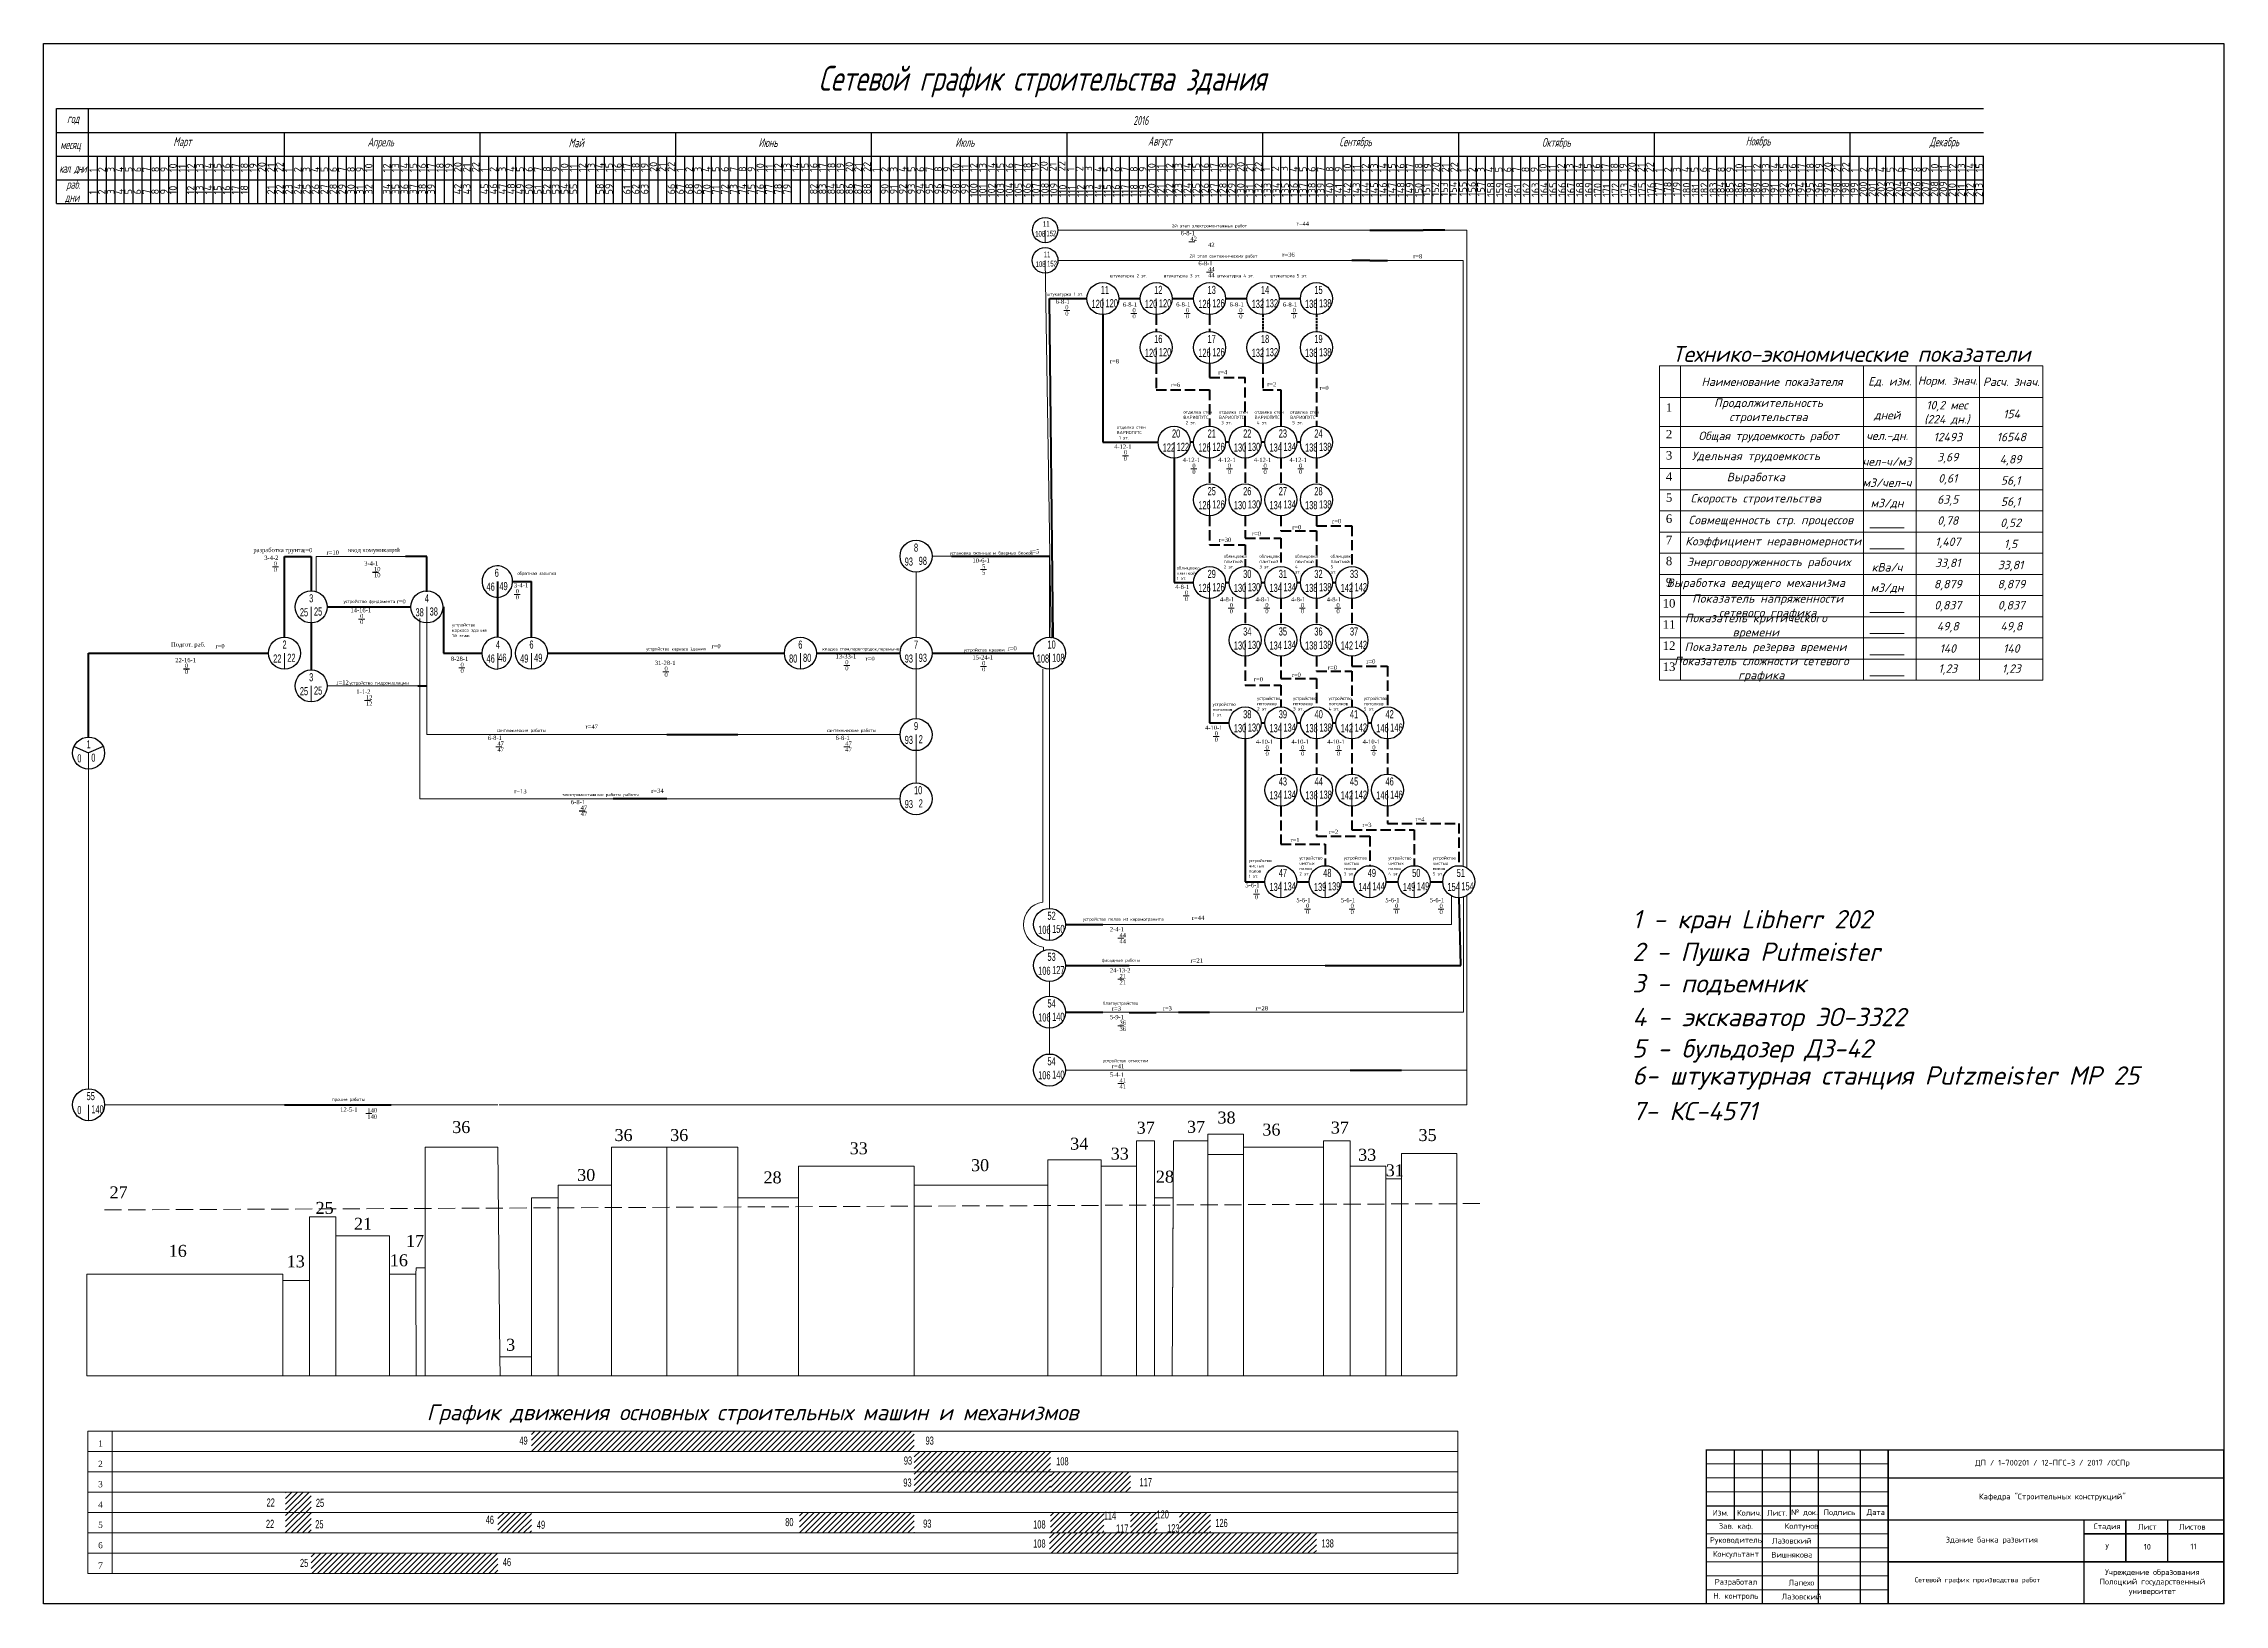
# Model space of a CAD drawing. Header units: millimetres. Extents: x 545956 to 559840, y 1708517 to 1711661.
# Drawn here: x 554604 to 556320, y 1708606 to 1709834 of the extents above; entities that cross this region are included whole.
import ezdxf

# ---------------------------------------------------------------- set-up
doc = ezdxf.new("R2010")
doc.units = ezdxf.units.MM
doc.header["$LTSCALE"] = 5
doc.linetypes.add('HIDDEN', pattern=[2.5, 1.8, -0.7])
doc.layers.get('0').update_dxf_attribs({"lineweight": 30})
for name, color, linetype, lineweight in [('0.1 mm ISO', 7, 'Continuous', 9), ('0.5 mm ISO', 7, 'Continuous', 50), ('02 Тонкая линия', 3, 'Continuous', 25), ('ramochka', 18, 'Continuous', 50), ('text', 161, 'Continuous', 20), ('Краны с радиусами', 7, 'Continuous', 5), ('Тонкая', 250, 'Continuous', 5)]:
    doc.layers.add(name, color=color, linetype=linetype, lineweight=lineweight)
doc.styles.add('5-0.6', font='arial.ttf', dxfattribs={"height": 5})
doc.styles.add('GOST 2.304', font='CS_Gost2304.shx', dxfattribs={"width": 0.75, "oblique": 10})
doc.styles.get("Standard").update_dxf_attribs({"font": 'isocpeur.ttf'})
doc.styles.add('style2', font='isocpeui.ttf')
doc.styles.add('Римский -1.', font='times.ttf')
doc.styles.add('стиль1-3', font='simplex.shx', dxfattribs={"width": 0.7, "oblique": 15, "height": 3})
pattern_1 = [(45, (2919.531, 304.7135), (-2.24506403, 2.24506403), [])]
pattern_2 = [(45, (0.8547, 18.1603), (-2.24506403, 2.24506403), [])]

msp = doc.modelspace()

# ---------------------------------------------------------------- texts
at = {"color": 0, "lineweight": -2, "style": '5-0.6', "width": 0.6}
for s, height, p in [('11', 4.46, (555390.6, 1709689.7)), ('152', 4.46, (555393.3, 1709682.3)), ('108', 4.46, (555384.5, 1709682)), ('11', 4.46, (555391.2, 1709665.8)), ('108', 4.46, (555384.8, 1709658.1)), ('152', 4.46, (555393.8, 1709658.5)), ('11', 6.37, (555436.1, 1709636.9)), ('12', 6.37, (555478.1, 1709636.9)), ('13', 6.37, (555520.1, 1709636.9)), ('14', 6.37, (555562.1, 1709636.9)), ('15', 6.37, (555604.1, 1709636.9)), ('120', 6.37, (555428.8, 1709625.9)), ('120', 6.37, (555439.8, 1709626.4)), ('120', 6.37, (555470.8, 1709625.9)), ('120', 6.37, (555481.8, 1709626.4)), ('126', 6.37, (555512.8, 1709625.9)), ('126', 6.37, (555523.8, 1709626.4)), ('132', 6.37, (555554.8, 1709625.9)), ('132', 6.37, (555565.8, 1709626.4)), ('138', 6.37, (555596.8, 1709625.9)), ('138', 6.37, (555607.8, 1709626.4)), ('16', 6.37, (555478.1, 1709598.3)), ('17', 6.37, (555520.1, 1709598.3)), ('18', 6.37, (555562.1, 1709598.3)), ('19', 6.37, (555604.1, 1709598.3)), ('120', 6.37, (555470.8, 1709587.4)), ('120', 6.37, (555481.8, 1709587.9)), ('126', 6.37, (555512.8, 1709587.4)), ('126', 6.37, (555523.8, 1709587.9)), ('132', 6.37, (555554.8, 1709587.4)), ('132', 6.37, (555565.8, 1709587.9)), ('138', 6.37, (555596.8, 1709587.4)), ('138', 6.37, (555607.8, 1709587.9)), ('122', 6.37, (555484.8, 1709512.9)), ('20', 6.37, (555492.1, 1709523.9)), ('122', 6.37, (555495.8, 1709513.4)), ('126', 6.37, (555512.8, 1709512.9)), ('21', 6.37, (555520.1, 1709523.9)), ('126', 6.37, (555523.8, 1709513.4)), ('130', 6.37, (555540.8, 1709512.9)), ('22', 6.37, (555548.1, 1709523.9)), ('130', 6.37, (555551.8, 1709513.4)), ('134', 6.37, (555568.8, 1709512.9)), ('23', 6.37, (555576.1, 1709523.9)), ('134', 6.37, (555579.8, 1709513.4)), ('138', 6.37, (555596.8, 1709512.9)), ('24', 6.37, (555604.1, 1709523.9)), ('138', 6.37, (555607.8, 1709513.4)), ('25', 6.37, (555520.1, 1709478.5)), ('26', 6.37, (555548.1, 1709478.5)), ('27', 6.37, (555576.1, 1709478.5)), ('28', 6.37, (555604.1, 1709478.5)), ('126', 6.37, (555512.8, 1709467.5)), ('126', 6.37, (555523.8, 1709468.1)), ('130', 6.37, (555540.8, 1709467.5)), ('130', 6.37, (555551.8, 1709468.1)), ('134', 6.37, (555568.8, 1709467.5)), ('134', 6.37, (555579.8, 1709468.1)), ('138', 6.37, (555596.8, 1709467.5)), ('138', 6.37, (555607.8, 1709468.1)), ('93', 6.37, (555281.8, 1709423.1)), ('8', 6.37, (555289.1, 1709434.1)), ('98', 6.37, (555292.8, 1709423.7)), ('6', 6.37, (554959.2, 1709414.3)), ('29', 6.37, (555520.1, 1709413.4)), ('30', 6.37, (555548.1, 1709413.4)), ('31', 6.37, (555576.1, 1709413.4)), ('32', 6.37, (555604.1, 1709413.4)), ('33', 6.37, (555632.1, 1709413.4)), ('3', 6.37, (554813.2, 1709394.2)), ('4', 6.37, (554904.2, 1709394.2)), ('46', 6.37, (554952.8, 1709403.4)), ('49', 6.37, (554962.9, 1709403.8)), ('126', 6.37, (555512.8, 1709402.4)), ('126', 6.37, (555523.8, 1709403)), ('130', 6.37, (555540.8, 1709402.4)), ('130', 6.37, (555551.8, 1709403)), ('134', 6.37, (555568.8, 1709402.4)), ('134', 6.37, (555579.8, 1709403)), ('138', 6.37, (555596.8, 1709402.4)), ('138', 6.37, (555607.8, 1709403)), ('142', 6.37, (555624.8, 1709402.4)), ('142', 6.37, (555635.8, 1709403)), ('25', 6.37, (554805.9, 1709383.2)), ('25', 6.37, (554817, 1709383.8)), ('38', 6.37, (554896.9, 1709383.2)), ('38', 6.37, (554908, 1709383.8)), ('2', 6.37, (554792.2, 1709357.8)), ('4', 6.37, (554960.1, 1709357.8)), ('6', 6.37, (554986.5, 1709357.8)), ('6', 6.37, (555198.1, 1709357.8)), ('7', 6.37, (555289.1, 1709357.8)), ('10', 6.37, (555394.1, 1709357.8)), ('130', 6.37, (555540.8, 1709357.1)), ('34', 6.37, (555548.1, 1709368.1)), ('130', 6.37, (555551.8, 1709357.6)), ('134', 6.37, (555568.8, 1709357.1)), ('35', 6.37, (555576.1, 1709368.1)), ('134', 6.37, (555579.8, 1709357.6)), ('138', 6.37, (555596.8, 1709357.1)), ('36', 6.37, (555604.1, 1709368.1)), ('138', 6.37, (555607.8, 1709357.6)), ('142', 6.37, (555624.8, 1709357.1)), ('37', 6.37, (555632.1, 1709368.1)), ('142', 6.37, (555635.8, 1709357.6)), ('22', 6.37, (554784.9, 1709346.8)), ('22', 6.37, (554796, 1709347.4)), ('46', 6.37, (554952.8, 1709346.8)), ('46', 6.37, (554962, 1709347.5)), ('49', 6.37, (554979.2, 1709346.8)), ('49', 6.37, (554990.2, 1709347.4)), ('80', 6.37, (555190.8, 1709346.8)), ('80', 6.37, (555201.8, 1709347.4)), ('93', 6.37, (555281.8, 1709346.8)), ('93', 6.37, (555292.8, 1709347.4)), ('108', 6.37, (555385.7, 1709346.8)), ('108', 6.37, (555397.8, 1709347.4)), ('25', 6.37, (554805.9, 1709321.1)), ('3', 6.37, (554813.2, 1709332.1)), ('25', 6.37, (554817, 1709321.6)), ('38', 6.37, (555548.1, 1709303)), ('39', 6.37, (555576.1, 1709303)), ('40', 6.37, (555604.3, 1709303)), ('41', 6.37, (555632.1, 1709303)), ('42', 6.37, (555660.1, 1709303)), ('9', 6.37, (555289.1, 1709293.7)), ('130', 6.37, (555540.8, 1709292)), ('130', 6.37, (555551.8, 1709292.5)), ('134', 6.37, (555568.8, 1709292)), ('134', 6.37, (555579.8, 1709292.5)), ('138', 6.37, (555597, 1709292)), ('138', 6.37, (555608.1, 1709292.5)), ('142', 6.37, (555624.8, 1709292)), ('142', 6.37, (555635.8, 1709292.5)), ('146', 6.37, (555652.8, 1709292)), ('146', 6.37, (555663.8, 1709292.5)), ('0', 6.37, (554630.8, 1709268.3)), ('1', 6.37, (554638.1, 1709279.3)), ('0', 6.37, (554641.8, 1709268.8)), ('93', 6.37, (555281.8, 1709282.8)), ('2', 6.37, (555292.8, 1709283.3)), ('10', 6.37, (555289.1, 1709243.2)), ('134', 6.37, (555568.8, 1709239.2)), ('43', 6.37, (555576.1, 1709250.1)), ('134', 6.37, (555579.8, 1709239.7)), ('138', 6.37, (555597, 1709239.2)), ('44', 6.37, (555604.3, 1709250.1)), ('138', 6.37, (555608.1, 1709239.7)), ('142', 6.37, (555624.8, 1709239.2)), ('45', 6.37, (555632.1, 1709250.1)), ('142', 6.37, (555635.8, 1709239.7)), ('146', 6.37, (555652.8, 1709239.2)), ('46', 6.37, (555660.1, 1709250.1)), ('146', 6.37, (555663.8, 1709239.7)), ('93', 6.37, (555281.8, 1709232.3)), ('2', 6.37, (555292.8, 1709232.8)), ('106', 6.37, (555386.8, 1709133.4)), ('52', 6.37, (555394.1, 1709144.4)), ('150', 6.37, (555397.8, 1709134)), ('106', 6.37, (555386.8, 1709101.1)), ('53', 6.37, (555394.1, 1709112.1)), ('127', 6.37, (555397.8, 1709101.7)), ('106', 6.37, (555386.8, 1709064.4)), ('54', 6.37, (555394.1, 1709075.4)), ('140', 6.37, (555397.8, 1709064.9)), ('54', 6.37, (555394.1, 1709029.9)), ('106', 6.37, (555386.8, 1709018.9)), ('140', 6.37, (555397.8, 1709019.4)), ('55', 6.37, (554638.1, 1709002.5)), ('0', 6.37, (554630.8, 1708991.5)), ('140', 6.37, (554641.8, 1708992.1)), ('49', 6.37, (554978.6, 1708731.4)), ('93', 6.37, (555298.2, 1708731.4)), ('93', 6.37, (555281.1, 1708715.7)), ('108', 6.37, (555401, 1708715.1)), ('93', 6.37, (555280.7, 1708698.4)), ('117', 6.37, (555466.6, 1708698.7)), ('22', 6.37, (554779.7, 1708682.7)), ('25', 6.37, (554818.5, 1708682.4)), ('46', 6.37, (554952.1, 1708669.1)), ('114', 6.37, (555438.4, 1708672.4)), ('120', 6.37, (555479.9, 1708673.3)), ('22', 6.37, (554779.2, 1708665.9)), ('25', 6.37, (554818, 1708665.6)), ('49', 6.37, (554992.4, 1708665.2)), ('80', 6.37, (555187.8, 1708667.3)), ('93', 6.37, (555296.3, 1708666.1)), ('108', 6.37, (555382.9, 1708665.4)), ('117', 6.37, (555448.1, 1708662.2)), ('123', 6.37, (555488.3, 1708662.4)), ('126', 6.37, (555526.2, 1708666.6)), ('25', 6.37, (554806, 1708635.1)), ('46', 6.37, (554965.6, 1708635.8)), ('108', 6.37, (555382.9, 1708650.4)), ('138', 6.37, (555609.7, 1708650.5))]:
    msp.add_text(s, height=height, dxfattribs=at).set_placement(p)
at = {"lineweight": -2, "style": '5-0.6', "width": 0.6}
for s, p in [('134', (555568.8, 1709167.1)), ('47', (555576.1, 1709178.1)), ('134', (555579.8, 1709167.6)), ('139', (555603.8, 1709167.1)), ('48', (555611.1, 1709178.1)), ('139', (555614.8, 1709167.6)), ('144', (555638.8, 1709167.1)), ('49', (555646.1, 1709178.1)), ('144', (555649.8, 1709167.6)), ('149', (555673.8, 1709167.1)), ('50', (555681.1, 1709178.1)), ('149', (555684.8, 1709167.6)), ('154', (555708.8, 1709167.1)), ('51', (555716.1, 1709178.1)), ('154', (555719.8, 1709167.6))]:
    msp.add_text(s, height=6.37, dxfattribs=at).set_placement(p)
for s, height, style, p in [('1 - кран Libherr 202', 14.4, 'style2', (555854.3, 1709137.7)), ('2 - Пушка Putmeister', 14.4, 'style2', (555854.3, 1709112)), ('3 - подъемник', 14.4, 'style2', (555854.3, 1709087.3)), ('4 - экскаватор ЭО-3322', 14.4, 'style2', (555854.3, 1709060.7)), ('5 - бульдозер ДЗ-42', 14.4, 'style2', (555854.3, 1709036)), ('6- штукатурная станция Putzmeister MP 25', 14.4, 'style2', (555854.3, 1709014.7)), ('7- КС-4571', 14.4, 'style2', (555854.3, 1708986.7)), ('График движения основных строительных машин и механизмов', 12.5, 'style2', (554905.7, 1708750.6)), ('1', 4.8, 'Римский -1.', (554647.2, 1708729.9)), ('2', 4.8, 'Римский -1.', (554647.2, 1708713.9)), ('3', 4.8, 'Римский -1.', (554647.2, 1708697.9)), ('4', 4.8, 'Римский -1.', (554647.2, 1708681.9)), ('5', 4.8, 'Римский -1.', (554647.2, 1708665.9)), ('6', 4.8, 'Римский -1.', (554647.2, 1708649.9)), ('7', 4.8, 'Римский -1.', (554647.2, 1708633.9))]:
    msp.add_text(s, height=height, dxfattribs=dict(style=style)).set_placement(p)
at = {"ltscale": 0.5, "insert": (555213.9, 1709816.4), "char_height": 19.6, "width": 498.019, "attachment_point": 1, "style": 'стиль1-3'}
msp.add_mtext('Сетевой график строительства здания', dxfattribs=at)
at = {"layer": '0.1 mm ISO', "char_height": 3.85, "attachment_point": 5}
for s, insert, width in [('{\\H1.1667x;ДП / 1-700201 / 12-ПГС-3 / 2017 /ОСПр}', (556184.8, 1708716.6), 127.191), ('{\\H1.1667x;Кафедра "Строительных конструкций"}', (556184.8, 1708690), 127.191), ('{\\H1.1667x;Изм.}', (555923.7, 1708677.8), 22.997), ('{\\H1.1667x;Колич.}', (555946.3, 1708677.8), 22.997), ('{\\H1.1667x;Лист.}', (555968.3, 1708677.8), 22.997), ('\\pi-7.7,l15.4,t15.4;{\\H1.1667x;№^Iдок.}', (555985.9, 1708677.8), 30.2), ('{\\H1.1667x;Подпись}', (556017.3, 1708677.8), 22.997), ('{\\H1.1667x;Дата}', (556045.9, 1708677.8), 22.997), ('{\\H1.1667x;Руководитель}', (555935.8, 1708655.8), 42.382), ('{\\H1.1667x;Зав. каф.}', (555935.8, 1708666.8), 42.382), ('{\\H1.1667x;Лазовский}', (555979.8, 1708655.8), 42.382), ('{\\H1.1667x;Колтунов }', (555987.4, 1708666.8), 42.382), ('{\\H1.1667x;Здание банка развития}', (556137.2, 1708656), 141.816), ('{\\H1.1667x;Стадия}', (556227.9, 1708666.8), 22.997), ('{\\H1.1667x;Лист}', (556259.5, 1708666.8), 22.997), ('{\\H1.1667x;Листов}', (556294.9, 1708666.8), 26.58), ('{\\H1.1667x;Консультант}', (555935.8, 1708644.8), 42.382), ('{\\H1.1667x;Вишнякова}', (555979.8, 1708644.8), 60.52), ('{\\H1.1667x;У}', (556227.9, 1708651), 11.254), ('{\\H1.1667x;10}', (556259.5, 1708651), 6.85), ('{\\H1.1667x;11}', (556295.9, 1708651.3), 6.85), ('{\\H1.1667x;Разработал}', (555935.8, 1708622.8), 42.382), ('{\\H1.1667x;Лапехо}', (555987.4, 1708622.8), 42.382), ('{\\C7;Сетевой график производства работ}', (556125.8, 1708624.5), 114.911), ('{\\H1.1667x;Учреждение образования Полоцкий государственный университет}', (556263.5, 1708623), 92.091), ('{\\H1.1667x;Н. контроль}', (555935.8, 1708611.8), 42.382), ('{\\H1.1667x;Лазовский}', (555987.4, 1708611.8), 42.382)]:
    msp.add_mtext(s, dxfattribs=dict(at, insert=insert, width=width))
at = {"layer": '02 Тонкая линия', "color": 7, "width": 0.0841, "attachment_point": 1, "rotation": 90}
for s, insert, char_height in [('{\\fISOCPEUR|b0|i0|c204|p34;10}', (554703.2, 1709732.7), 5.833), ('{\\fISOCPEUR|b0|i0|c204|p34;10}', (554703.2, 1709732.7), 5.833), ('{\\fISOCPEUR|b0|i0|c204|p34;12}', (554717.2, 1709732.7), 5.833), ('{\\fISOCPEUR|b0|i0|c204|p34;12}', (554717.2, 1709732.7), 5.833), ('{\\fISOCPEUR|b0|i0|c204|p34;13}', (554724.2, 1709732.7), 5.833), ('{\\fISOCPEUR|b0|i0|c204|p34;13}', (554724.2, 1709732.7), 5.833), ('{\\fISOCPEUR|b0|i0|c204|p34;14}', (554731.2, 1709732.7), 5.833), ('{\\fISOCPEUR|b0|i0|c204|p34;14}', (554731.2, 1709732.7), 5.833), ('{\\fISOCPEUR|b0|i0|c204|p34;15}', (554738.2, 1709732.7), 5.833), ('{\\fISOCPEUR|b0|i0|c204|p34;15}', (554738.2, 1709732.7), 5.833), ('{\\fISOCPEUR|b0|i0|c204|p34;16}', (554745.2, 1709732.7), 5.833), ('{\\fISOCPEUR|b0|i0|c204|p34;16}', (554745.2, 1709732.7), 5.833), ('{\\fISOCPEUR|b0|i0|c204|p34;17}', (554752.2, 1709732.7), 5.833), ('{\\fISOCPEUR|b0|i0|c204|p34;17}', (554752.2, 1709732.7), 5.833), ('{\\fISOCPEUR|b0|i0|c204|p34;18}', (554759.2, 1709732.7), 5.833), ('{\\fISOCPEUR|b0|i0|c204|p34;18}', (554759.2, 1709732.7), 5.833), ('{\\fISOCPEUR|b0|i0|c204|p34;19}', (554766.2, 1709732.7), 5.833), ('{\\fISOCPEUR|b0|i0|c204|p34;19}', (554766.2, 1709732.7), 5.833), ('{\\fISOCPEUR|b0|i0|c204|p34;20}', (554773.2, 1709732.7), 5.833), ('{\\fISOCPEUR|b0|i0|c204|p34;20}', (554773.2, 1709732.7), 5.833), ('{\\fISOCPEUR|b0|i0|c204|p34;21}', (554780.2, 1709732.7), 5.833), ('{\\fISOCPEUR|b0|i0|c204|p34;21}', (554780.2, 1709732.7), 5.833), ('{\\fISOCPEUR|b0|i0|c204|p34;22}', (554787.2, 1709732.7), 5.833), ('{\\fISOCPEUR|b0|i0|c204|p34;22}', (554787.2, 1709732.7), 5.833), ('{\\fISOCPEUR|b0|i0|c204|p34;10}', (554857.2, 1709732.7), 5.833), ('{\\fISOCPEUR|b0|i0|c204|p34;10}', (554857.2, 1709732.7), 5.833), ('{\\fISOCPEUR|b0|i0|c204|p34;12}', (554871.2, 1709732.7), 5.833), ('{\\fISOCPEUR|b0|i0|c204|p34;12}', (554871.2, 1709732.7), 5.833), ('{\\fISOCPEUR|b0|i0|c204|p34;13}', (554878.2, 1709732.7), 5.833), ('{\\fISOCPEUR|b0|i0|c204|p34;13}', (554878.2, 1709732.7), 5.833), ('{\\fISOCPEUR|b0|i0|c204|p34;14}', (554885.2, 1709732.7), 5.833), ('{\\fISOCPEUR|b0|i0|c204|p34;14}', (554885.2, 1709732.7), 5.833), ('{\\fISOCPEUR|b0|i0|c204|p34;15}', (554892.2, 1709732.7), 5.833), ('{\\fISOCPEUR|b0|i0|c204|p34;15}', (554892.2, 1709732.7), 5.833), ('{\\fISOCPEUR|b0|i0|c204|p34;16}', (554899.2, 1709732.7), 5.833), ('{\\fISOCPEUR|b0|i0|c204|p34;16}', (554899.2, 1709732.7), 5.833), ('{\\fISOCPEUR|b0|i0|c204|p34;17}', (554906.2, 1709732.7), 5.833), ('{\\fISOCPEUR|b0|i0|c204|p34;17}', (554906.2, 1709732.7), 5.833), ('{\\fISOCPEUR|b0|i0|c204|p34;18}', (554913.2, 1709732.7), 5.833), ('{\\fISOCPEUR|b0|i0|c204|p34;18}', (554913.2, 1709732.7), 5.833), ('{\\fISOCPEUR|b0|i0|c204|p34;19}', (554920.2, 1709732.7), 5.833), ('{\\fISOCPEUR|b0|i0|c204|p34;19}', (554920.2, 1709732.7), 5.833), ('{\\fISOCPEUR|b0|i0|c204|p34;20}', (554927.2, 1709732.7), 5.833), ('{\\fISOCPEUR|b0|i0|c204|p34;20}', (554927.2, 1709732.7), 5.833), ('{\\fISOCPEUR|b0|i0|c204|p34;21}', (554934.2, 1709732.7), 5.833), ('{\\fISOCPEUR|b0|i0|c204|p34;21}', (554934.2, 1709732.7), 5.833), ('{\\fISOCPEUR|b0|i0|c204|p34;22}', (554941.2, 1709732.7), 5.833), ('{\\fISOCPEUR|b0|i0|c204|p34;22}', (554941.2, 1709732.7), 5.833), ('{\\fISOCPEUR|b0|i0|c204|p34;10}', (555011.2, 1709732.9), 5.833), ('{\\fISOCPEUR|b0|i0|c204|p34;10}', (555011.2, 1709732.9), 5.833), ('{\\fISOCPEUR|b0|i0|c204|p34;12}', (555025.2, 1709732.9), 5.833), ('{\\fISOCPEUR|b0|i0|c204|p34;12}', (555025.2, 1709732.9), 5.833), ('{\\fISOCPEUR|b0|i0|c204|p34;13}', (555032.2, 1709732.9), 5.833), ('{\\fISOCPEUR|b0|i0|c204|p34;13}', (555032.2, 1709732.9), 5.833), ('{\\fISOCPEUR|b0|i0|c204|p34;14}', (555039.2, 1709732.9), 5.833), ('{\\fISOCPEUR|b0|i0|c204|p34;14}', (555039.2, 1709732.9), 5.833), ('{\\fISOCPEUR|b0|i0|c204|p34;15}', (555046.2, 1709732.9), 5.833), ('{\\fISOCPEUR|b0|i0|c204|p34;15}', (555046.2, 1709732.9), 5.833), ('{\\fISOCPEUR|b0|i0|c204|p34;16}', (555053.2, 1709732.9), 5.833), ('{\\fISOCPEUR|b0|i0|c204|p34;16}', (555053.2, 1709732.9), 5.833), ('{\\fISOCPEUR|b0|i0|c204|p34;17}', (555060.2, 1709732.9), 5.833), ('{\\fISOCPEUR|b0|i0|c204|p34;17}', (555060.2, 1709732.9), 5.833), ('{\\fISOCPEUR|b0|i0|c204|p34;18}', (555067.2, 1709732.9), 5.833), ('{\\fISOCPEUR|b0|i0|c204|p34;18}', (555067.2, 1709732.9), 5.833), ('{\\fISOCPEUR|b0|i0|c204|p34;19}', (555074.2, 1709732.9), 5.833), ('{\\fISOCPEUR|b0|i0|c204|p34;19}', (555074.2, 1709732.9), 5.833), ('{\\fISOCPEUR|b0|i0|c204|p34;20}', (555081.2, 1709732.9), 5.833), ('{\\fISOCPEUR|b0|i0|c204|p34;20}', (555081.2, 1709732.9), 5.833), ('{\\fISOCPEUR|b0|i0|c204|p34;21}', (555088.2, 1709732.9), 5.833), ('{\\fISOCPEUR|b0|i0|c204|p34;21}', (555088.2, 1709732.9), 5.833), ('{\\fISOCPEUR|b0|i0|c204|p34;22}', (555095.2, 1709732.9), 5.833), ('{\\fISOCPEUR|b0|i0|c204|p34;22}', (555095.2, 1709732.9), 5.833), ('{\\fISOCPEUR|b0|i0|c204|p34;10}', (555165.2, 1709732.9), 5.833), ('{\\fISOCPEUR|b0|i0|c204|p34;10}', (555165.2, 1709732.9), 5.833), ('{\\fISOCPEUR|b0|i0|c204|p34;12}', (555179.2, 1709732.9), 5.833), ('{\\fISOCPEUR|b0|i0|c204|p34;12}', (555179.2, 1709732.9), 5.833), ('{\\fISOCPEUR|b0|i0|c204|p34;13}', (555186.2, 1709732.9), 5.833), ('{\\fISOCPEUR|b0|i0|c204|p34;13}', (555186.2, 1709732.9), 5.833), ('{\\fISOCPEUR|b0|i0|c204|p34;14}', (555193.2, 1709732.9), 5.833), ('{\\fISOCPEUR|b0|i0|c204|p34;14}', (555193.2, 1709732.9), 5.833), ('{\\fISOCPEUR|b0|i0|c204|p34;15}', (555200.2, 1709732.9), 5.833), ('{\\fISOCPEUR|b0|i0|c204|p34;15}', (555200.2, 1709732.9), 5.833), ('{\\fISOCPEUR|b0|i0|c204|p34;16}', (555207.2, 1709732.9), 5.833), ('{\\fISOCPEUR|b0|i0|c204|p34;16}', (555207.2, 1709732.9), 5.833), ('{\\fISOCPEUR|b0|i0|c204|p34;17}', (555214.2, 1709732.9), 5.833), ('{\\fISOCPEUR|b0|i0|c204|p34;17}', (555214.2, 1709732.9), 5.833), ('{\\fISOCPEUR|b0|i0|c204|p34;18}', (555221.2, 1709732.9), 5.833), ('{\\fISOCPEUR|b0|i0|c204|p34;18}', (555221.2, 1709732.9), 5.833), ('{\\fISOCPEUR|b0|i0|c204|p34;19}', (555228.2, 1709732.9), 5.833), ('{\\fISOCPEUR|b0|i0|c204|p34;19}', (555228.2, 1709732.9), 5.833), ('{\\fISOCPEUR|b0|i0|c204|p34;20}', (555235.2, 1709732.9), 5.833), ('{\\fISOCPEUR|b0|i0|c204|p34;20}', (555235.2, 1709732.9), 5.833), ('{\\fISOCPEUR|b0|i0|c204|p34;21}', (555242.2, 1709732.9), 5.833), ('{\\fISOCPEUR|b0|i0|c204|p34;21}', (555242.2, 1709732.9), 5.833), ('{\\fISOCPEUR|b0|i0|c204|p34;22}', (555249.2, 1709732.9), 5.833), ('{\\fISOCPEUR|b0|i0|c204|p34;22}', (555249.2, 1709732.9), 5.833), ('{\\fISOCPEUR|b0|i0|c204|p34;10}', (555319.2, 1709732.9), 5.833), ('{\\fISOCPEUR|b0|i0|c204|p34;12}', (555333.2, 1709732.9), 5.833), ('{\\fISOCPEUR|b0|i0|c204|p34;13}', (555340.2, 1709732.9), 5.833), ('{\\fISOCPEUR|b0|i0|c204|p34;14}', (555347.2, 1709732.9), 5.833), ('{\\fISOCPEUR|b0|i0|c204|p34;15}', (555354.2, 1709732.9), 5.833), ('{\\fISOCPEUR|b0|i0|c204|p34;16}', (555361.2, 1709732.9), 5.833), ('{\\fISOCPEUR|b0|i0|c204|p34;17}', (555368.2, 1709732.9), 5.833), ('{\\fISOCPEUR|b0|i0|c204|p34;18}', (555375.2, 1709732.9), 5.833), ('{\\fISOCPEUR|b0|i0|c204|p34;19}', (555381.4, 1709733.4), 5.833), ('{\\fISOCPEUR|b0|i0|c204|p34;20}', (555388.4, 1709733.4), 5.833), ('{\\fISOCPEUR|b0|i0|c204|p34;21}', (555395.4, 1709733.4), 5.833), ('{\\fISOCPEUR|b0|i0|c204|p34;22}', (555402.4, 1709733.4), 5.833), ('{\\fISOCPEUR|b0|i0|c204|p34;10}', (555473.2, 1709732.9), 5.833), ('{\\fISOCPEUR|b0|i0|c204|p34;12}', (555487.2, 1709732.9), 5.833), ('{\\fISOCPEUR|b0|i0|c204|p34;13}', (555494.2, 1709732.9), 5.833), ('{\\fISOCPEUR|b0|i0|c204|p34;14}', (555501.2, 1709732.9), 5.833), ('{\\fISOCPEUR|b0|i0|c204|p34;15}', (555508.2, 1709732.9), 5.833), ('{\\fISOCPEUR|b0|i0|c204|p34;16}', (555515.2, 1709732.9), 5.833), ('{\\fISOCPEUR|b0|i0|c204|p34;17}', (555522.2, 1709732.9), 5.833), ('{\\fISOCPEUR|b0|i0|c204|p34;18}', (555529.2, 1709732.9), 5.833), ('{\\fISOCPEUR|b0|i0|c204|p34;19}', (555536.2, 1709732.9), 5.833), ('{\\fISOCPEUR|b0|i0|c204|p34;20}', (555543.2, 1709732.9), 5.833), ('{\\fISOCPEUR|b0|i0|c204|p34;21}', (555550.2, 1709732.9), 5.833), ('{\\fISOCPEUR|b0|i0|c204|p34;22}', (555557.2, 1709732.9), 5.833), ('{\\fISOCPEUR|b0|i0|c204|p34;10}', (555627.2, 1709732.6), 5.833), ('{\\fISOCPEUR|b0|i0|c204|p34;12}', (555641.2, 1709732.6), 5.833), ('{\\fISOCPEUR|b0|i0|c204|p34;13}', (555648.2, 1709732.6), 5.833), ('{\\fISOCPEUR|b0|i0|c204|p34;14}', (555655.2, 1709732.6), 5.833), ('{\\fISOCPEUR|b0|i0|c204|p34;15}', (555662.2, 1709732.6), 5.833), ('{\\fISOCPEUR|b0|i0|c204|p34;16}', (555669.2, 1709732.6), 5.833), ('{\\fISOCPEUR|b0|i0|c204|p34;17}', (555676.2, 1709732.6), 5.833), ('{\\fISOCPEUR|b0|i0|c204|p34;18}', (555683.2, 1709732.6), 5.833), ('{\\fISOCPEUR|b0|i0|c204|p34;19}', (555690.2, 1709732.6), 5.833), ('{\\fISOCPEUR|b0|i0|c204|p34;20}', (555697.2, 1709732.6), 5.833), ('{\\fISOCPEUR|b0|i0|c204|p34;21}', (555704.2, 1709732.6), 5.833), ('{\\fISOCPEUR|b0|i0|c204|p34;22}', (555711.2, 1709732.6), 5.833), ('{\\fISOCPEUR|b0|i0|c204|p34;10}', (555781.2, 1709732.6), 5.833), ('{\\fISOCPEUR|b0|i0|c204|p34;12}', (555795.2, 1709732.6), 5.833), ('{\\fISOCPEUR|b0|i0|c204|p34;13}', (555802.2, 1709732.6), 5.833), ('{\\fISOCPEUR|b0|i0|c204|p34;14}', (555809.2, 1709732.6), 5.833), ('{\\fISOCPEUR|b0|i0|c204|p34;15}', (555816.2, 1709732.6), 5.833), ('{\\fISOCPEUR|b0|i0|c204|p34;16}', (555823.2, 1709732.6), 5.833), ('{\\fISOCPEUR|b0|i0|c204|p34;17}', (555830.2, 1709732.6), 5.833), ('{\\fISOCPEUR|b0|i0|c204|p34;18}', (555837.2, 1709732.6), 5.833), ('{\\fISOCPEUR|b0|i0|c204|p34;19}', (555844.2, 1709732.6), 5.833), ('{\\fISOCPEUR|b0|i0|c204|p34;20}', (555851.2, 1709732.6), 5.833), ('{\\fISOCPEUR|b0|i0|c204|p34;21}', (555858.2, 1709732.6), 5.833), ('{\\fISOCPEUR|b0|i0|c204|p34;22}', (555865.2, 1709732.6), 5.833), ('{\\fISOCPEUR|b0|i0|c204|p34;10}', (555935.3, 1709732.6), 5.833), ('{\\fISOCPEUR|b0|i0|c204|p34;12}', (555949.3, 1709732.6), 5.833), ('{\\fISOCPEUR|b0|i0|c204|p34;13}', (555956.3, 1709732.6), 5.833), ('{\\fISOCPEUR|b0|i0|c204|p34;14}', (555963.3, 1709732.6), 5.833), ('{\\fISOCPEUR|b0|i0|c204|p34;15}', (555970.3, 1709732.6), 5.833), ('{\\fISOCPEUR|b0|i0|c204|p34;16}', (555977.3, 1709732.6), 5.833), ('{\\fISOCPEUR|b0|i0|c204|p34;17}', (555984.3, 1709732.6), 5.833), ('{\\fISOCPEUR|b0|i0|c204|p34;18}', (555991.3, 1709732.6), 5.833), ('{\\fISOCPEUR|b0|i0|c204|p34;19}', (555998.3, 1709732.6), 5.833), ('{\\fISOCPEUR|b0|i0|c204|p34;20}', (556005.3, 1709732.6), 5.833), ('{\\fISOCPEUR|b0|i0|c204|p34;21}', (556012.3, 1709732.6), 5.833), ('{\\fISOCPEUR|b0|i0|c204|p34;22}', (556019.3, 1709732.6), 5.833), ('{\\fISOCPEUR|b0|i0|c204|p34;10}', (556089.3, 1709732.6), 5.833), ('12', (556103.3, 1709732.6), 5.83), ('13', (556110.3, 1709732.6), 5.83), ('14', (556117.3, 1709732.6), 5.83), ('15', (556124.3, 1709732.6), 5.83), ('{\\fISOCPEUR|b0|i0|c204|p34;1}', (554640.2, 1709732.7), 5.833), ('{\\fISOCPEUR|b0|i0|c204|p34;1}', (554640.2, 1709732.7), 5.833), ('{\\fISOCPEUR|b0|i0|c204|p34;1}', (554640.2, 1709732.7), 5.833), ('{\\fISOCPEUR|b0|i0|c204|p34;1}', (554640.2, 1709732.7), 5.833), ('{\\fISOCPEUR|b0|i0|c204|p34;2}', (554647.2, 1709732.7), 5.833), ('{\\fISOCPEUR|b0|i0|c204|p34;2}', (554647.2, 1709732.7), 5.833), ('{\\fISOCPEUR|b0|i0|c204|p34;3}', (554654.2, 1709732.7), 5.833), ('{\\fISOCPEUR|b0|i0|c204|p34;3}', (554654.2, 1709732.7), 5.833), ('{\\fISOCPEUR|b0|i0|c204|p34;4}', (554661.2, 1709732.7), 5.833), ('{\\fISOCPEUR|b0|i0|c204|p34;4}', (554661.2, 1709732.7), 5.833), ('{\\fISOCPEUR|b0|i0|c204|p34;5}', (554668.2, 1709732.7), 5.833), ('{\\fISOCPEUR|b0|i0|c204|p34;5}', (554668.2, 1709732.7), 5.833), ('{\\fISOCPEUR|b0|i0|c204|p34;6}', (554675.2, 1709732.7), 5.833), ('{\\fISOCPEUR|b0|i0|c204|p34;6}', (554675.2, 1709732.7), 5.833), ('{\\fISOCPEUR|b0|i0|c204|p34;7}', (554682.2, 1709732.7), 5.833), ('{\\fISOCPEUR|b0|i0|c204|p34;7}', (554682.2, 1709732.7), 5.833), ('{\\fISOCPEUR|b0|i0|c204|p34;8}', (554689.2, 1709732.7), 5.833), ('{\\fISOCPEUR|b0|i0|c204|p34;8}', (554689.2, 1709732.7), 5.833), ('{\\fISOCPEUR|b0|i0|c204|p34;9}', (554696.2, 1709732.7), 5.833), ('{\\fISOCPEUR|b0|i0|c204|p34;9}', (554696.2, 1709732.7), 5.833), ('{\\fISOCPEUR|b0|i0|c204|p34;10}', (554703.1, 1709715.2), 5.833), ('{\\fISOCPEUR|b0|i0|c204|p34;10}', (554703.1, 1709715.2), 5.833), ('{\\fISOCPEUR|b0|i0|c204|p34;11}', (554710.2, 1709732.7), 5.833), ('{\\fISOCPEUR|b0|i0|c204|p34;11}', (554710.2, 1709732.7), 5.833), ('{\\fISOCPEUR|b0|i0|c204|p34;12}', (554717.1, 1709715.2), 5.833), ('{\\fISOCPEUR|b0|i0|c204|p34;12}', (554717.1, 1709715.2), 5.833), ('{\\fISOCPEUR|b0|i0|c204|p34;13}', (554724.1, 1709715.2), 5.833), ('{\\fISOCPEUR|b0|i0|c204|p34;13}', (554724.1, 1709715.2), 5.833), ('{\\fISOCPEUR|b0|i0|c204|p34;14}', (554731.1, 1709715.2), 5.833), ('{\\fISOCPEUR|b0|i0|c204|p34;14}', (554731.1, 1709715.2), 5.833), ('{\\fISOCPEUR|b0|i0|c204|p34;15}', (554738.2, 1709715.2), 5.833), ('{\\fISOCPEUR|b0|i0|c204|p34;15}', (554738.2, 1709715.2), 5.833), ('{\\fISOCPEUR|b0|i0|c204|p34;16}', (554745.2, 1709715.2), 5.833), ('{\\fISOCPEUR|b0|i0|c204|p34;16}', (554745.2, 1709715.2), 5.833), ('{\\fISOCPEUR|b0|i0|c204|p34;17}', (554752.2, 1709715.2), 5.833), ('{\\fISOCPEUR|b0|i0|c204|p34;17}', (554752.2, 1709715.2), 5.833), ('{\\fISOCPEUR|b0|i0|c204|p34;18}', (554759.2, 1709715.2), 5.833), ('{\\fISOCPEUR|b0|i0|c204|p34;18}', (554759.2, 1709715.2), 5.833), ('{\\fISOCPEUR|b0|i0|c204|p34;19}', (554766.2, 1709715.2), 5.833), ('{\\fISOCPEUR|b0|i0|c204|p34;19}', (554766.2, 1709715.2), 5.833), ('{\\fISOCPEUR|b0|i0|c204|p34;20}', (554773.2, 1709715.2), 5.833), ('{\\fISOCPEUR|b0|i0|c204|p34;20}', (554773.2, 1709715.2), 5.833), ('{\\fISOCPEUR|b0|i0|c204|p34;21}', (554780.2, 1709715.2), 5.833), ('{\\fISOCPEUR|b0|i0|c204|p34;21}', (554780.2, 1709715.2), 5.833), ('{\\fISOCPEUR|b0|i0|c204|p34;22}', (554787.2, 1709715.2), 5.833), ('{\\fISOCPEUR|b0|i0|c204|p34;22}', (554787.2, 1709715.2), 5.833), ('{\\fISOCPEUR|b0|i0|c204|p34;1}', (554794.2, 1709732.7), 5.833), ('{\\fISOCPEUR|b0|i0|c204|p34;1}', (554794.2, 1709732.7), 5.833), ('{\\fISOCPEUR|b0|i0|c204|p34;23}', (554794.2, 1709715.2), 5.833), ('{\\fISOCPEUR|b0|i0|c204|p34;23}', (554794.2, 1709715.2), 5.833), ('{\\fISOCPEUR|b0|i0|c204|p34;2}', (554801.2, 1709732.7), 5.833), ('{\\fISOCPEUR|b0|i0|c204|p34;2}', (554801.2, 1709732.7), 5.833), ('{\\fISOCPEUR|b0|i0|c204|p34;24}', (554801.2, 1709715.2), 5.833), ('{\\fISOCPEUR|b0|i0|c204|p34;24}', (554801.2, 1709715.2), 5.833), ('{\\fISOCPEUR|b0|i0|c204|p34;3}', (554808.2, 1709732.7), 5.833), ('{\\fISOCPEUR|b0|i0|c204|p34;3}', (554808.2, 1709732.7), 5.833), ('{\\fISOCPEUR|b0|i0|c204|p34;25}', (554808.2, 1709715.2), 5.833), ('{\\fISOCPEUR|b0|i0|c204|p34;25}', (554808.2, 1709715.2), 5.833), ('{\\fISOCPEUR|b0|i0|c204|p34;4}', (554815.2, 1709732.7), 5.833), ('{\\fISOCPEUR|b0|i0|c204|p34;4}', (554815.2, 1709732.7), 5.833), ('{\\fISOCPEUR|b0|i0|c204|p34;26}', (554815.2, 1709715.2), 5.833), ('{\\fISOCPEUR|b0|i0|c204|p34;26}', (554815.2, 1709715.2), 5.833), ('{\\fISOCPEUR|b0|i0|c204|p34;5}', (554822.2, 1709732.7), 5.833), ('{\\fISOCPEUR|b0|i0|c204|p34;5}', (554822.2, 1709732.7), 5.833), ('{\\fISOCPEUR|b0|i0|c204|p34;27}', (554822.2, 1709715.2), 5.833), ('{\\fISOCPEUR|b0|i0|c204|p34;27}', (554822.2, 1709715.2), 5.833), ('{\\fISOCPEUR|b0|i0|c204|p34;6}', (554829.2, 1709732.7), 5.833), ('{\\fISOCPEUR|b0|i0|c204|p34;6}', (554829.2, 1709732.7), 5.833), ('{\\fISOCPEUR|b0|i0|c204|p34;28}', (554829.2, 1709715.2), 5.833), ('{\\fISOCPEUR|b0|i0|c204|p34;28}', (554829.2, 1709715.2), 5.833), ('{\\fISOCPEUR|b0|i0|c204|p34;7}', (554836.2, 1709732.7), 5.833), ('{\\fISOCPEUR|b0|i0|c204|p34;7}', (554836.2, 1709732.7), 5.833), ('{\\fISOCPEUR|b0|i0|c204|p34;29}', (554836.2, 1709715.2), 5.833), ('{\\fISOCPEUR|b0|i0|c204|p34;29}', (554836.2, 1709715.2), 5.833), ('{\\fISOCPEUR|b0|i0|c204|p34;8}', (554843.2, 1709732.7), 5.833), ('{\\fISOCPEUR|b0|i0|c204|p34;8}', (554843.2, 1709732.7), 5.833), ('{\\fISOCPEUR|b0|i0|c204|p34;30}', (554843.2, 1709715.2), 5.833), ('{\\fISOCPEUR|b0|i0|c204|p34;30}', (554843.2, 1709715.2), 5.833), ('{\\fISOCPEUR|b0|i0|c204|p34;9}', (554850.2, 1709732.7), 5.833), ('{\\fISOCPEUR|b0|i0|c204|p34;9}', (554850.2, 1709732.7), 5.833), ('{\\fISOCPEUR|b0|i0|c204|p34;31}', (554850.2, 1709715.2), 5.833), ('{\\fISOCPEUR|b0|i0|c204|p34;31}', (554850.2, 1709715.2), 5.833), ('{\\fISOCPEUR|b0|i0|c204|p34;32}', (554857.2, 1709715.2), 5.833), ('{\\fISOCPEUR|b0|i0|c204|p34;32}', (554857.2, 1709715.2), 5.833), ('{\\fISOCPEUR|b0|i0|c204|p34;11}', (554864.2, 1709732.7), 5.833), ('{\\fISOCPEUR|b0|i0|c204|p34;11}', (554864.2, 1709732.7), 5.833), ('{\\fISOCPEUR|b0|i0|c204|p34;33}', (554864.2, 1709715.2), 5.833), ('{\\fISOCPEUR|b0|i0|c204|p34;33}', (554864.2, 1709715.2), 5.833), ('{\\fISOCPEUR|b0|i0|c204|p34;34}', (554871.2, 1709715.2), 5.833), ('{\\fISOCPEUR|b0|i0|c204|p34;34}', (554871.2, 1709715.2), 5.833), ('{\\fISOCPEUR|b0|i0|c204|p34;35}', (554878.2, 1709715.2), 5.833), ('{\\fISOCPEUR|b0|i0|c204|p34;35}', (554878.2, 1709715.2), 5.833), ('{\\fISOCPEUR|b0|i0|c204|p34;36}', (554885.2, 1709715.2), 5.833), ('{\\fISOCPEUR|b0|i0|c204|p34;36}', (554885.2, 1709715.2), 5.833), ('{\\fISOCPEUR|b0|i0|c204|p34;37}', (554892.2, 1709715.2), 5.833), ('{\\fISOCPEUR|b0|i0|c204|p34;37}', (554892.2, 1709715.2), 5.833), ('{\\fISOCPEUR|b0|i0|c204|p34;38}', (554899.2, 1709715.2), 5.833), ('{\\fISOCPEUR|b0|i0|c204|p34;38}', (554899.2, 1709715.2), 5.833), ('{\\fISOCPEUR|b0|i0|c204|p34;39}', (554906.2, 1709715.2), 5.833), ('{\\fISOCPEUR|b0|i0|c204|p34;39}', (554906.2, 1709715.2), 5.833), ('{\\fISOCPEUR|b0|i0|c204|p34;40}', (554913.2, 1709715.2), 5.833), ('{\\fISOCPEUR|b0|i0|c204|p34;40}', (554913.2, 1709715.2), 5.833), ('{\\fISOCPEUR|b0|i0|c204|p34;41}', (554920.2, 1709715.2), 5.833), ('{\\fISOCPEUR|b0|i0|c204|p34;41}', (554920.2, 1709715.2), 5.833), ('{\\fISOCPEUR|b0|i0|c204|p34;42}', (554927.2, 1709715.2), 5.833), ('{\\fISOCPEUR|b0|i0|c204|p34;42}', (554927.2, 1709715.2), 5.833), ('{\\fISOCPEUR|b0|i0|c204|p34;43}', (554934.2, 1709715.2), 5.833), ('{\\fISOCPEUR|b0|i0|c204|p34;43}', (554934.2, 1709715.2), 5.833), ('{\\fISOCPEUR|b0|i0|c204|p34;44}', (554941.2, 1709715.2), 5.833), ('{\\fISOCPEUR|b0|i0|c204|p34;44}', (554941.2, 1709715.2), 5.833), ('{\\fISOCPEUR|b0|i0|c204|p34;1}', (554948.2, 1709732.9), 5.833), ('{\\fISOCPEUR|b0|i0|c204|p34;1}', (554948.2, 1709732.9), 5.833), ('{\\fISOCPEUR|b0|i0|c204|p34;45}', (554948.2, 1709715.2), 5.833), ('{\\fISOCPEUR|b0|i0|c204|p34;45}', (554948.2, 1709715.2), 5.833), ('{\\fISOCPEUR|b0|i0|c204|p34;2}', (554955.2, 1709732.9), 5.833), ('{\\fISOCPEUR|b0|i0|c204|p34;2}', (554955.2, 1709732.9), 5.833), ('{\\fISOCPEUR|b0|i0|c204|p34;46}', (554955.2, 1709715.2), 5.833), ('{\\fISOCPEUR|b0|i0|c204|p34;46}', (554955.2, 1709715.2), 5.833), ('{\\fISOCPEUR|b0|i0|c204|p34;3}', (554962.2, 1709732.9), 5.833), ('{\\fISOCPEUR|b0|i0|c204|p34;3}', (554962.2, 1709732.9), 5.833), ('{\\fISOCPEUR|b0|i0|c204|p34;47}', (554962.2, 1709715.2), 5.833), ('{\\fISOCPEUR|b0|i0|c204|p34;47}', (554962.2, 1709715.2), 5.833), ('{\\fISOCPEUR|b0|i0|c204|p34;4}', (554969.2, 1709732.9), 5.833), ('{\\fISOCPEUR|b0|i0|c204|p34;4}', (554969.2, 1709732.9), 5.833), ('{\\fISOCPEUR|b0|i0|c204|p34;48}', (554969.2, 1709715.2), 5.833), ('{\\fISOCPEUR|b0|i0|c204|p34;48}', (554969.2, 1709715.2), 5.833), ('{\\fISOCPEUR|b0|i0|c204|p34;5}', (554976.2, 1709732.9), 5.833), ('{\\fISOCPEUR|b0|i0|c204|p34;5}', (554976.2, 1709732.9), 5.833), ('{\\fISOCPEUR|b0|i0|c204|p34;49}', (554976.2, 1709715.2), 5.833), ('{\\fISOCPEUR|b0|i0|c204|p34;49}', (554976.2, 1709715.2), 5.833), ('{\\fISOCPEUR|b0|i0|c204|p34;6}', (554983.2, 1709732.9), 5.833), ('{\\fISOCPEUR|b0|i0|c204|p34;6}', (554983.2, 1709732.9), 5.833), ('{\\fISOCPEUR|b0|i0|c204|p34;50}', (554983.2, 1709715.2), 5.833), ('{\\fISOCPEUR|b0|i0|c204|p34;50}', (554983.2, 1709715.2), 5.833), ('{\\fISOCPEUR|b0|i0|c204|p34;7}', (554990.2, 1709732.9), 5.833), ('{\\fISOCPEUR|b0|i0|c204|p34;7}', (554990.2, 1709732.9), 5.833), ('{\\fISOCPEUR|b0|i0|c204|p34;51}', (554990.2, 1709715.2), 5.833), ('{\\fISOCPEUR|b0|i0|c204|p34;51}', (554990.2, 1709715.2), 5.833), ('{\\fISOCPEUR|b0|i0|c204|p34;8}', (554997.2, 1709732.9), 5.833), ('{\\fISOCPEUR|b0|i0|c204|p34;8}', (554997.2, 1709732.9), 5.833), ('{\\fISOCPEUR|b0|i0|c204|p34;52}', (554997.2, 1709715.2), 5.833), ('{\\fISOCPEUR|b0|i0|c204|p34;52}', (554997.2, 1709715.2), 5.833), ('{\\fISOCPEUR|b0|i0|c204|p34;9}', (555004.2, 1709732.9), 5.833), ('{\\fISOCPEUR|b0|i0|c204|p34;9}', (555004.2, 1709732.9), 5.833), ('{\\fISOCPEUR|b0|i0|c204|p34;53}', (555004.2, 1709715.2), 5.833), ('{\\fISOCPEUR|b0|i0|c204|p34;53}', (555004.2, 1709715.2), 5.833), ('{\\fISOCPEUR|b0|i0|c204|p34;54}', (555011.2, 1709715.2), 5.833), ('{\\fISOCPEUR|b0|i0|c204|p34;54}', (555011.2, 1709715.2), 5.833), ('{\\fISOCPEUR|b0|i0|c204|p34;11}', (555018.2, 1709732.9), 5.833), ('{\\fISOCPEUR|b0|i0|c204|p34;11}', (555018.2, 1709732.9), 5.833), ('{\\fISOCPEUR|b0|i0|c204|p34;55}', (555018.2, 1709715.2), 5.833), ('{\\fISOCPEUR|b0|i0|c204|p34;55}', (555018.2, 1709715.2), 5.833), ('{\\fISOCPEUR|b0|i0|c204|p34;56}', (555025.2, 1709715.2), 5.833), ('{\\fISOCPEUR|b0|i0|c204|p34;56}', (555025.2, 1709715.2), 5.833), ('{\\fISOCPEUR|b0|i0|c204|p34;57}', (555032.2, 1709715.2), 5.833), ('{\\fISOCPEUR|b0|i0|c204|p34;57}', (555032.2, 1709715.2), 5.833), ('{\\fISOCPEUR|b0|i0|c204|p34;58}', (555039.2, 1709715.2), 5.833), ('{\\fISOCPEUR|b0|i0|c204|p34;58}', (555039.2, 1709715.2), 5.833), ('{\\fISOCPEUR|b0|i0|c204|p34;59}', (555046.2, 1709715.2), 5.833), ('{\\fISOCPEUR|b0|i0|c204|p34;59}', (555046.2, 1709715.2), 5.833), ('{\\fISOCPEUR|b0|i0|c204|p34;60}', (555053.2, 1709715.2), 5.833), ('{\\fISOCPEUR|b0|i0|c204|p34;60}', (555053.2, 1709715.2), 5.833), ('{\\fISOCPEUR|b0|i0|c204|p34;61}', (555060.2, 1709715.2), 5.833), ('{\\fISOCPEUR|b0|i0|c204|p34;61}', (555060.2, 1709715.2), 5.833), ('{\\fISOCPEUR|b0|i0|c204|p34;62}', (555067.2, 1709715.2), 5.833), ('{\\fISOCPEUR|b0|i0|c204|p34;62}', (555067.2, 1709715.2), 5.833), ('{\\fISOCPEUR|b0|i0|c204|p34;63}', (555074.2, 1709715.2), 5.833), ('{\\fISOCPEUR|b0|i0|c204|p34;63}', (555074.2, 1709715.2), 5.833), ('{\\fISOCPEUR|b0|i0|c204|p34;64}', (555081.2, 1709715.2), 5.833), ('{\\fISOCPEUR|b0|i0|c204|p34;64}', (555081.2, 1709715.2), 5.833), ('{\\fISOCPEUR|b0|i0|c204|p34;65}', (555088.2, 1709715.2), 5.833), ('{\\fISOCPEUR|b0|i0|c204|p34;65}', (555088.2, 1709715.2), 5.833), ('{\\fISOCPEUR|b0|i0|c204|p34;66}', (555095.2, 1709715.2), 5.833), ('{\\fISOCPEUR|b0|i0|c204|p34;66}', (555095.2, 1709715.2), 5.833), ('{\\fISOCPEUR|b0|i0|c204|p34;1}', (555102.2, 1709732.9), 5.833), ('{\\fISOCPEUR|b0|i0|c204|p34;1}', (555102.2, 1709732.9), 5.833), ('{\\fISOCPEUR|b0|i0|c204|p34;67}', (555102.2, 1709715.2), 5.833), ('{\\fISOCPEUR|b0|i0|c204|p34;67}', (555102.2, 1709715.2), 5.833), ('{\\fISOCPEUR|b0|i0|c204|p34;2}', (555109.2, 1709732.9), 5.833), ('{\\fISOCPEUR|b0|i0|c204|p34;2}', (555109.2, 1709732.9), 5.833), ('{\\fISOCPEUR|b0|i0|c204|p34;68}', (555109.2, 1709715.2), 5.833), ('{\\fISOCPEUR|b0|i0|c204|p34;68}', (555109.2, 1709715.2), 5.833), ('{\\fISOCPEUR|b0|i0|c204|p34;3}', (555116.2, 1709732.9), 5.833), ('{\\fISOCPEUR|b0|i0|c204|p34;3}', (555116.2, 1709732.9), 5.833), ('{\\fISOCPEUR|b0|i0|c204|p34;69}', (555116.2, 1709715.2), 5.833), ('{\\fISOCPEUR|b0|i0|c204|p34;69}', (555116.2, 1709715.2), 5.833), ('{\\fISOCPEUR|b0|i0|c204|p34;4}', (555123.2, 1709732.9), 5.833), ('{\\fISOCPEUR|b0|i0|c204|p34;4}', (555123.2, 1709732.9), 5.833), ('{\\fISOCPEUR|b0|i0|c204|p34;70}', (555123.2, 1709715.2), 5.833), ('{\\fISOCPEUR|b0|i0|c204|p34;70}', (555123.2, 1709715.2), 5.833), ('{\\fISOCPEUR|b0|i0|c204|p34;5}', (555130.2, 1709732.9), 5.833), ('{\\fISOCPEUR|b0|i0|c204|p34;5}', (555130.2, 1709732.9), 5.833), ('{\\fISOCPEUR|b0|i0|c204|p34;71}', (555130.2, 1709715.2), 5.833), ('{\\fISOCPEUR|b0|i0|c204|p34;71}', (555130.2, 1709715.2), 5.833), ('{\\fISOCPEUR|b0|i0|c204|p34;6}', (555137.2, 1709732.9), 5.833), ('{\\fISOCPEUR|b0|i0|c204|p34;6}', (555137.2, 1709732.9), 5.833), ('{\\fISOCPEUR|b0|i0|c204|p34;72}', (555137.2, 1709715.2), 5.833), ('{\\fISOCPEUR|b0|i0|c204|p34;72}', (555137.2, 1709715.2), 5.833), ('{\\fISOCPEUR|b0|i0|c204|p34;7}', (555144.2, 1709732.9), 5.833), ('{\\fISOCPEUR|b0|i0|c204|p34;7}', (555144.2, 1709732.9), 5.833), ('{\\fISOCPEUR|b0|i0|c204|p34;73}', (555144.2, 1709715.2), 5.833), ('{\\fISOCPEUR|b0|i0|c204|p34;73}', (555144.2, 1709715.2), 5.833), ('{\\fISOCPEUR|b0|i0|c204|p34;8}', (555151.2, 1709732.9), 5.833), ('{\\fISOCPEUR|b0|i0|c204|p34;8}', (555151.2, 1709732.9), 5.833), ('{\\fISOCPEUR|b0|i0|c204|p34;74}', (555151.2, 1709715.2), 5.833), ('{\\fISOCPEUR|b0|i0|c204|p34;74}', (555151.2, 1709715.2), 5.833), ('{\\fISOCPEUR|b0|i0|c204|p34;9}', (555158.2, 1709732.9), 5.833), ('{\\fISOCPEUR|b0|i0|c204|p34;9}', (555158.2, 1709732.9), 5.833), ('{\\fISOCPEUR|b0|i0|c204|p34;75}', (555158.2, 1709715.2), 5.833), ('{\\fISOCPEUR|b0|i0|c204|p34;75}', (555158.2, 1709715.2), 5.833), ('{\\fISOCPEUR|b0|i0|c204|p34;76}', (555165.2, 1709715.2), 5.833), ('{\\fISOCPEUR|b0|i0|c204|p34;76}', (555165.2, 1709715.2), 5.833), ('{\\fISOCPEUR|b0|i0|c204|p34;11}', (555172.2, 1709732.9), 5.833), ('{\\fISOCPEUR|b0|i0|c204|p34;11}', (555172.2, 1709732.9), 5.833), ('{\\fISOCPEUR|b0|i0|c204|p34;77}', (555172.2, 1709715.2), 5.833), ('{\\fISOCPEUR|b0|i0|c204|p34;77}', (555172.2, 1709715.2), 5.833), ('{\\fISOCPEUR|b0|i0|c204|p34;78}', (555179.2, 1709715.2), 5.833), ('{\\fISOCPEUR|b0|i0|c204|p34;78}', (555179.2, 1709715.2), 5.833), ('{\\fISOCPEUR|b0|i0|c204|p34;79}', (555186.2, 1709715.2), 5.833), ('{\\fISOCPEUR|b0|i0|c204|p34;79}', (555186.2, 1709715.2), 5.833), ('{\\fISOCPEUR|b0|i0|c204|p34;80}', (555193.2, 1709715.2), 5.833), ('{\\fISOCPEUR|b0|i0|c204|p34;80}', (555193.2, 1709715.2), 5.833), ('{\\fISOCPEUR|b0|i0|c204|p34;81}', (555200.2, 1709715.2), 5.833), ('{\\fISOCPEUR|b0|i0|c204|p34;81}', (555200.2, 1709715.2), 5.833), ('{\\fISOCPEUR|b0|i0|c204|p34;82}', (555207.2, 1709715.2), 5.833), ('{\\fISOCPEUR|b0|i0|c204|p34;82}', (555207.2, 1709715.2), 5.833), ('{\\fISOCPEUR|b0|i0|c204|p34;83}', (555214.2, 1709715.2), 5.833), ('{\\fISOCPEUR|b0|i0|c204|p34;83}', (555214.2, 1709715.2), 5.833), ('{\\fISOCPEUR|b0|i0|c204|p34;84}', (555221.2, 1709715.2), 5.833), ('{\\fISOCPEUR|b0|i0|c204|p34;84}', (555221.2, 1709715.2), 5.833), ('{\\fISOCPEUR|b0|i0|c204|p34;85}', (555228.2, 1709715.2), 5.833), ('{\\fISOCPEUR|b0|i0|c204|p34;85}', (555228.2, 1709715.2), 5.833), ('{\\fISOCPEUR|b0|i0|c204|p34;86}', (555235.2, 1709715.2), 5.833), ('{\\fISOCPEUR|b0|i0|c204|p34;86}', (555235.2, 1709715.2), 5.833), ('{\\fISOCPEUR|b0|i0|c204|p34;87}', (555242.2, 1709715.2), 5.833), ('{\\fISOCPEUR|b0|i0|c204|p34;87}', (555242.2, 1709715.2), 5.833), ('{\\fISOCPEUR|b0|i0|c204|p34;88}', (555249.2, 1709715.2), 5.833), ('{\\fISOCPEUR|b0|i0|c204|p34;88}', (555249.2, 1709715.2), 5.833), ('{\\fISOCPEUR|b0|i0|c204|p34;1}', (555256.2, 1709732.9), 5.833), ('{\\fISOCPEUR|b0|i0|c204|p34;1}', (555256.2, 1709732.9), 5.833), ('{\\fISOCPEUR|b0|i0|c204|p34;89}', (555256.2, 1709715.3), 5.833), ('{\\fISOCPEUR|b0|i0|c204|p34;89}', (555256.2, 1709715.3), 5.833), ('{\\fISOCPEUR|b0|i0|c204|p34;2}', (555263.2, 1709732.9), 5.833), ('{\\fISOCPEUR|b0|i0|c204|p34;2}', (555263.2, 1709732.9), 5.833), ('{\\fISOCPEUR|b0|i0|c204|p34;90}', (555263.2, 1709715.3), 5.833), ('{\\fISOCPEUR|b0|i0|c204|p34;90}', (555263.2, 1709715.3), 5.833), ('{\\fISOCPEUR|b0|i0|c204|p34;3}', (555270.2, 1709732.9), 5.833), ('{\\fISOCPEUR|b0|i0|c204|p34;91}', (555270.2, 1709715.3), 5.833), ('{\\fISOCPEUR|b0|i0|c204|p34;4}', (555277.2, 1709732.9), 5.833), ('{\\fISOCPEUR|b0|i0|c204|p34;92}', (555277.2, 1709715.3), 5.833), ('{\\fISOCPEUR|b0|i0|c204|p34;5}', (555284.2, 1709732.9), 5.833), ('{\\fISOCPEUR|b0|i0|c204|p34;93}', (555284.2, 1709715.3), 5.833), ('{\\fISOCPEUR|b0|i0|c204|p34;6}', (555291.2, 1709732.9), 5.833), ('{\\fISOCPEUR|b0|i0|c204|p34;94}', (555291.2, 1709715.3), 5.833), ('{\\fISOCPEUR|b0|i0|c204|p34;7}', (555298.2, 1709732.9), 5.833), ('{\\fISOCPEUR|b0|i0|c204|p34;95}', (555298.2, 1709715.3), 5.833), ('{\\fISOCPEUR|b0|i0|c204|p34;8}', (555305.2, 1709732.9), 5.833), ('{\\fISOCPEUR|b0|i0|c204|p34;96}', (555305.2, 1709715.3), 5.833), ('{\\fISOCPEUR|b0|i0|c204|p34;9}', (555312.2, 1709732.9), 5.833), ('{\\fISOCPEUR|b0|i0|c204|p34;97}', (555312.2, 1709715.3), 5.833), ('{\\fISOCPEUR|b0|i0|c204|p34;98}', (555319.2, 1709715.3), 5.833), ('{\\fISOCPEUR|b0|i0|c204|p34;11}', (555326.2, 1709732.9), 5.833), ('{\\fISOCPEUR|b0|i0|c204|p34;99}', (555326.2, 1709715.3), 5.833), ('{\\fISOCPEUR|b0|i0|c204|p34;100}', (555333.2, 1709713.1), 5.833), ('{\\fISOCPEUR|b0|i0|c204|p34;101}', (555340.2, 1709713.1), 5.833), ('{\\fISOCPEUR|b0|i0|c204|p34;102}', (555347.2, 1709713.1), 5.833), ('{\\fISOCPEUR|b0|i0|c204|p34;103}', (555354.2, 1709713.1), 5.833), ('{\\fISOCPEUR|b0|i0|c204|p34;104}', (555361.2, 1709713.1), 5.833), ('{\\fISOCPEUR|b0|i0|c204|p34;105}', (555368.2, 1709713.1), 5.833), ('{\\fISOCPEUR|b0|i0|c204|p34;106}', (555375.2, 1709713.1), 5.833), ('{\\fISOCPEUR|b0|i0|c204|p34;107}', (555382.2, 1709713.1), 5.833), ('{\\fISOCPEUR|b0|i0|c204|p34;108}', (555389.2, 1709713.1), 5.833), ('{\\fISOCPEUR|b0|i0|c204|p34;109}', (555396.2, 1709713.1), 5.833), ('{\\fISOCPEUR|b0|i0|c204|p34;110}', (555403.2, 1709713.1), 5.833), ('{\\fISOCPEUR|b0|i0|c204|p34;1}', (555409.4, 1709733.4), 5.833), ('{\\fISOCPEUR|b0|i0|c204|p34;111}', (555410.2, 1709713.1), 5.833), ('{\\fISOCPEUR|b0|i0|c204|p34;2}', (555416.4, 1709733.4), 5.833), ('{\\fISOCPEUR|b0|i0|c204|p34;112}', (555417.2, 1709713.1), 5.833), ('{\\fISOCPEUR|b0|i0|c204|p34;3}', (555423.4, 1709733.4), 5.833), ('{\\fISOCPEUR|b0|i0|c204|p34;113}', (555424.2, 1709713.1), 5.833), ('{\\fISOCPEUR|b0|i0|c204|p34;4}', (555431.2, 1709732.9), 5.833), ('{\\fISOCPEUR|b0|i0|c204|p34;114}', (555431.2, 1709713.1), 5.833), ('{\\fISOCPEUR|b0|i0|c204|p34;5}', (555438.2, 1709732.9), 5.833), ('{\\fISOCPEUR|b0|i0|c204|p34;115}', (555438.2, 1709713.1), 5.833), ('{\\fISOCPEUR|b0|i0|c204|p34;6}', (555445.2, 1709732.9), 5.833), ('{\\fISOCPEUR|b0|i0|c204|p34;116}', (555445.2, 1709713.1), 5.833), ('{\\fISOCPEUR|b0|i0|c204|p34;7}', (555452.2, 1709732.9), 5.833), ('{\\fISOCPEUR|b0|i0|c204|p34;117}', (555452.2, 1709713.1), 5.833), ('{\\fISOCPEUR|b0|i0|c204|p34;8}', (555459.2, 1709732.9), 5.833), ('{\\fISOCPEUR|b0|i0|c204|p34;118}', (555459.2, 1709713.1), 5.833), ('{\\fISOCPEUR|b0|i0|c204|p34;9}', (555466.2, 1709732.9), 5.833), ('{\\fISOCPEUR|b0|i0|c204|p34;119}', (555466.2, 1709713.1), 5.833), ('{\\fISOCPEUR|b0|i0|c204|p34;120}', (555473.2, 1709713.1), 5.833), ('{\\fISOCPEUR|b0|i0|c204|p34;11}', (555480.2, 1709732.9), 5.833), ('{\\fISOCPEUR|b0|i0|c204|p34;121}', (555480.2, 1709713.1), 5.833), ('{\\fISOCPEUR|b0|i0|c204|p34;122}', (555487.2, 1709713.1), 5.833), ('{\\fISOCPEUR|b0|i0|c204|p34;123}', (555494.2, 1709713.1), 5.833), ('{\\fISOCPEUR|b0|i0|c204|p34;124}', (555501.2, 1709713.1), 5.833), ('{\\fISOCPEUR|b0|i0|c204|p34;125}', (555508.2, 1709713.1), 5.833), ('{\\fISOCPEUR|b0|i0|c204|p34;126}', (555515.2, 1709713.1), 5.833), ('{\\fISOCPEUR|b0|i0|c204|p34;127}', (555522.2, 1709713.1), 5.833), ('{\\fISOCPEUR|b0|i0|c204|p34;128}', (555529.2, 1709713.1), 5.833), ('{\\fISOCPEUR|b0|i0|c204|p34;129}', (555536.2, 1709713.1), 5.833), ('{\\fISOCPEUR|b0|i0|c204|p34;130}', (555543.2, 1709713.1), 5.833), ('{\\fISOCPEUR|b0|i0|c204|p34;131}', (555550.2, 1709713.1), 5.833), ('{\\fISOCPEUR|b0|i0|c204|p34;132}', (555557.2, 1709713.1), 5.833), ('{\\fISOCPEUR|b0|i0|c204|p34;1}', (555563.4, 1709733.4), 5.833), ('{\\fISOCPEUR|b0|i0|c204|p34;133}', (555564.2, 1709713.1), 5.833), ('{\\fISOCPEUR|b0|i0|c204|p34;2}', (555570.4, 1709733.4), 5.833), ('{\\fISOCPEUR|b0|i0|c204|p34;134}', (555571.2, 1709713.1), 5.833), ('{\\fISOCPEUR|b0|i0|c204|p34;3}', (555577.4, 1709733.4), 5.833), ('{\\fISOCPEUR|b0|i0|c204|p34;135}', (555578.2, 1709713.1), 5.833), ('{\\fISOCPEUR|b0|i0|c204|p34;4}', (555585.2, 1709732.9), 5.833), ('{\\fISOCPEUR|b0|i0|c204|p34;136}', (555585.2, 1709713.1), 5.833), ('{\\fISOCPEUR|b0|i0|c204|p34;5}', (555592.2, 1709732.9), 5.833), ('{\\fISOCPEUR|b0|i0|c204|p34;137}', (555592.2, 1709713.1), 5.833), ('{\\fISOCPEUR|b0|i0|c204|p34;6}', (555599.2, 1709732.9), 5.833), ('{\\fISOCPEUR|b0|i0|c204|p34;138}', (555599.2, 1709713.1), 5.833), ('{\\fISOCPEUR|b0|i0|c204|p34;7}', (555606.2, 1709732.9), 5.833), ('{\\fISOCPEUR|b0|i0|c204|p34;139}', (555606.2, 1709713.1), 5.833), ('{\\fISOCPEUR|b0|i0|c204|p34;8}', (555613.2, 1709732.9), 5.833), ('{\\fISOCPEUR|b0|i0|c204|p34;140}', (555613.2, 1709713.1), 5.833), ('{\\fISOCPEUR|b0|i0|c204|p34;9}', (555620.2, 1709732.9), 5.833), ('{\\fISOCPEUR|b0|i0|c204|p34;141}', (555620.2, 1709713.1), 5.833), ('{\\fISOCPEUR|b0|i0|c204|p34;142}', (555627.2, 1709713.1), 5.833), ('{\\fISOCPEUR|b0|i0|c204|p34;11}', (555634.2, 1709732.6), 5.833), ('{\\fISOCPEUR|b0|i0|c204|p34;143}', (555634.2, 1709713.1), 5.833), ('{\\fISOCPEUR|b0|i0|c204|p34;144}', (555641.2, 1709713.1), 5.833), ('{\\fISOCPEUR|b0|i0|c204|p34;145}', (555648.2, 1709713.1), 5.833), ('{\\fISOCPEUR|b0|i0|c204|p34;146}', (555655.2, 1709713.1), 5.833), ('{\\fISOCPEUR|b0|i0|c204|p34;147}', (555662.2, 1709713.1), 5.833), ('{\\fISOCPEUR|b0|i0|c204|p34;148}', (555669.2, 1709713.1), 5.833), ('{\\fISOCPEUR|b0|i0|c204|p34;149}', (555676.2, 1709713.1), 5.833), ('{\\fISOCPEUR|b0|i0|c204|p34;150}', (555683.2, 1709713.1), 5.833), ('{\\fISOCPEUR|b0|i0|c204|p34;151}', (555689.4, 1709713.6), 5.833), ('{\\fISOCPEUR|b0|i0|c204|p34;152}', (555696.4, 1709713.6), 5.833), ('{\\fISOCPEUR|b0|i0|c204|p34;153}', (555703.4, 1709713.6), 5.833), ('{\\fISOCPEUR|b0|i0|c204|p34;154}', (555710.4, 1709713.6), 5.833), ('{\\fISOCPEUR|b0|i0|c204|p34;1}', (555718.2, 1709732.6), 5.833), ('{\\fISOCPEUR|b0|i0|c204|p34;155}', (555718.2, 1709713.8), 5.833), ('{\\fISOCPEUR|b0|i0|c204|p34;2}', (555725.2, 1709732.6), 5.833), ('{\\fISOCPEUR|b0|i0|c204|p34;156}', (555725.2, 1709713.8), 5.833), ('{\\fISOCPEUR|b0|i0|c204|p34;3}', (555732.2, 1709732.6), 5.833), ('{\\fISOCPEUR|b0|i0|c204|p34;157}', (555732.2, 1709713.8), 5.833), ('{\\fISOCPEUR|b0|i0|c204|p34;4}', (555739.2, 1709732.6), 5.833), ('{\\fISOCPEUR|b0|i0|c204|p34;158}', (555740, 1709713.2), 5.833), ('{\\fISOCPEUR|b0|i0|c204|p34;5}', (555746.2, 1709732.6), 5.833), ('{\\fISOCPEUR|b0|i0|c204|p34;159}', (555747, 1709713.2), 5.833), ('{\\fISOCPEUR|b0|i0|c204|p34;6}', (555753.2, 1709732.6), 5.833), ('{\\fISOCPEUR|b0|i0|c204|p34;160}', (555754, 1709713.2), 5.833), ('{\\fISOCPEUR|b0|i0|c204|p34;7}', (555760.2, 1709732.6), 5.833), ('{\\fISOCPEUR|b0|i0|c204|p34;161}', (555761, 1709713.2), 5.833), ('{\\fISOCPEUR|b0|i0|c204|p34;8}', (555767.2, 1709732.6), 5.833), ('{\\fISOCPEUR|b0|i0|c204|p34;162}', (555768, 1709713.2), 5.833), ('{\\fISOCPEUR|b0|i0|c204|p34;9}', (555774.2, 1709732.6), 5.833), ('{\\fISOCPEUR|b0|i0|c204|p34;163}', (555775, 1709713.2), 5.833), ('{\\fISOCPEUR|b0|i0|c204|p34;164}', (555782, 1709713.2), 5.833), ('{\\fISOCPEUR|b0|i0|c204|p34;11}', (555788.2, 1709732.6), 5.833), ('{\\fISOCPEUR|b0|i0|c204|p34;165}', (555789, 1709713.2), 5.833), ('{\\fISOCPEUR|b0|i0|c204|p34;166}', (555796, 1709713.2), 5.833), ('{\\fISOCPEUR|b0|i0|c204|p34;167}', (555803, 1709713.2), 5.833), ('{\\fISOCPEUR|b0|i0|c204|p34;168}', (555810, 1709713.2), 5.833), ('{\\fISOCPEUR|b0|i0|c204|p34;169}', (555817, 1709713.2), 5.833), ('{\\fISOCPEUR|b0|i0|c204|p34;170}', (555824, 1709713.2), 5.833), ('{\\fISOCPEUR|b0|i0|c204|p34;171}', (555831, 1709713.2), 5.833), ('{\\fISOCPEUR|b0|i0|c204|p34;172}', (555838, 1709713.2), 5.833), ('{\\fISOCPEUR|b0|i0|c204|p34;173}', (555845, 1709713.2), 5.833), ('{\\fISOCPEUR|b0|i0|c204|p34;174}', (555852, 1709713.2), 5.833), ('{\\fISOCPEUR|b0|i0|c204|p34;175}', (555859, 1709713.2), 5.833), ('{\\fISOCPEUR|b0|i0|c204|p34;176}', (555866, 1709713.2), 5.833), ('{\\fISOCPEUR|b0|i0|c204|p34;177}', (555872.2, 1709713.8), 5.833), ('{\\fISOCPEUR|b0|i0|c204|p34;1}', (555872.3, 1709732.6), 5.833), ('{\\fISOCPEUR|b0|i0|c204|p34;178}', (555879.2, 1709713.8), 5.833), ('{\\fISOCPEUR|b0|i0|c204|p34;2}', (555879.3, 1709732.6), 5.833), ('{\\fISOCPEUR|b0|i0|c204|p34;179}', (555886.2, 1709713.8), 5.833), ('{\\fISOCPEUR|b0|i0|c204|p34;3}', (555886.3, 1709732.6), 5.833), ('{\\fISOCPEUR|b0|i0|c204|p34;4}', (555893.3, 1709732.6), 5.833), ('{\\fISOCPEUR|b0|i0|c204|p34;180}', (555894, 1709713.2), 5.833), ('{\\fISOCPEUR|b0|i0|c204|p34;5}', (555900.3, 1709732.6), 5.833), ('{\\fISOCPEUR|b0|i0|c204|p34;181}', (555901, 1709713.2), 5.833), ('{\\fISOCPEUR|b0|i0|c204|p34;6}', (555907.3, 1709732.6), 5.833), ('{\\fISOCPEUR|b0|i0|c204|p34;182}', (555908, 1709713.2), 5.833), ('{\\fISOCPEUR|b0|i0|c204|p34;7}', (555914.3, 1709732.6), 5.833), ('{\\fISOCPEUR|b0|i0|c204|p34;183}', (555915, 1709713.2), 5.833), ('{\\fISOCPEUR|b0|i0|c204|p34;184}', (555921.1, 1709713.3), 5.833), ('{\\fISOCPEUR|b0|i0|c204|p34;8}', (555921.3, 1709732.6), 5.833), ('{\\fISOCPEUR|b0|i0|c204|p34;185}', (555928.1, 1709713.3), 5.833), ('{\\fISOCPEUR|b0|i0|c204|p34;9}', (555928.3, 1709732.6), 5.833), ('{\\fISOCPEUR|b0|i0|c204|p34;186}', (555935.1, 1709713.3), 5.833), ('{\\fISOCPEUR|b0|i0|c204|p34;187}', (555942.1, 1709713.3), 5.833), ('{\\fISOCPEUR|b0|i0|c204|p34;11}', (555942.3, 1709732.6), 5.833), ('{\\fISOCPEUR|b0|i0|c204|p34;189}', (555949.1, 1709713.3), 5.833), ('{\\fISOCPEUR|b0|i0|c204|p34;190}', (555956.1, 1709713.3), 5.833), ('{\\fISOCPEUR|b0|i0|c204|p34;191}', (555963.1, 1709713.3), 5.833), ('{\\fISOCPEUR|b0|i0|c204|p34;192}', (555970.1, 1709713.3), 5.833), ('{\\fISOCPEUR|b0|i0|c204|p34;193}', (555977.1, 1709713.3), 5.833), ('{\\fISOCPEUR|b0|i0|c204|p34;194}', (555984.1, 1709713.3), 5.833), ('{\\fISOCPEUR|b0|i0|c204|p34;195}', (555991.1, 1709713.3), 5.833), ('{\\fISOCPEUR|b0|i0|c204|p34;196}', (555998.1, 1709713.3), 5.833), ('{\\fISOCPEUR|b0|i0|c204|p34;197}', (556005.1, 1709713.3), 5.833), ('{\\fISOCPEUR|b0|i0|c204|p34;198}', (556012.1, 1709713.3), 5.833), ('{\\fISOCPEUR|b0|i0|c204|p34;198}', (556019.1, 1709713.3), 5.833), ('{\\fISOCPEUR|b0|i0|c204|p34;199}', (556026.1, 1709713.3), 5.833), ('{\\fISOCPEUR|b0|i0|c204|p34;1}', (556026.3, 1709732.6), 5.833), ('{\\fISOCPEUR|b0|i0|c204|p34;200}', (556033.1, 1709713.3), 5.833), ('{\\fISOCPEUR|b0|i0|c204|p34;2}', (556033.3, 1709732.6), 5.833), ('{\\fISOCPEUR|b0|i0|c204|p34;201}', (556040.1, 1709713.3), 5.833), ('{\\fISOCPEUR|b0|i0|c204|p34;3}', (556040.3, 1709732.6), 5.833), ('{\\fISOCPEUR|b0|i0|c204|p34;202}', (556047.1, 1709713.3), 5.833), ('{\\fISOCPEUR|b0|i0|c204|p34;4}', (556047.3, 1709732.6), 5.833), ('{\\fISOCPEUR|b0|i0|c204|p34;203}', (556054.1, 1709713.3), 5.833), ('{\\fISOCPEUR|b0|i0|c204|p34;5}', (556054.3, 1709732.6), 5.833), ('{\\fISOCPEUR|b0|i0|c204|p34;204}', (556061.1, 1709713.3), 5.833), ('{\\fISOCPEUR|b0|i0|c204|p34;6}', (556061.3, 1709732.6), 5.833), ('{\\fISOCPEUR|b0|i0|c204|p34;205}', (556068.1, 1709713.3), 5.833), ('{\\fISOCPEUR|b0|i0|c204|p34;7}', (556068.3, 1709732.6), 5.833), ('{\\fISOCPEUR|b0|i0|c204|p34;206}', (556075.1, 1709713.3), 5.833), ('{\\fISOCPEUR|b0|i0|c204|p34;8}', (556075.3, 1709732.6), 5.833), ('{\\fISOCPEUR|b0|i0|c204|p34;207}', (556082.1, 1709713.3), 5.833), ('{\\fISOCPEUR|b0|i0|c204|p34;9}', (556082.3, 1709732.6), 5.833), ('{\\fISOCPEUR|b0|i0|c204|p34;208}', (556089.1, 1709713.3), 5.833), ('209', (556096.1, 1709713.3), 5.83), ('11', (556096.3, 1709732.6), 5.83), ('210', (556103.1, 1709713.3), 5.83), ('211', (556110.1, 1709713.3), 5.83), ('212', (556117.1, 1709713.3), 5.83), ('213', (556124.1, 1709713.3), 5.83), ('{\\fISOCPEUR|b0|i0|c204|p34;1}', (554640.1, 1709715.2), 5.833), ('{\\fISOCPEUR|b0|i0|c204|p34;1}', (554640.1, 1709715.2), 5.833), ('{\\fISOCPEUR|b0|i0|c204|p34;2}', (554647.1, 1709715.2), 5.833), ('{\\fISOCPEUR|b0|i0|c204|p34;2}', (554647.1, 1709715.2), 5.833), ('{\\fISOCPEUR|b0|i0|c204|p34;3}', (554654.1, 1709715.2), 5.833), ('{\\fISOCPEUR|b0|i0|c204|p34;3}', (554654.1, 1709715.2), 5.833), ('{\\fISOCPEUR|b0|i0|c204|p34;4}', (554661.1, 1709715.2), 5.833), ('{\\fISOCPEUR|b0|i0|c204|p34;4}', (554661.1, 1709715.2), 5.833), ('{\\fISOCPEUR|b0|i0|c204|p34;5}', (554668.1, 1709715.2), 5.833), ('{\\fISOCPEUR|b0|i0|c204|p34;5}', (554668.1, 1709715.2), 5.833), ('{\\fISOCPEUR|b0|i0|c204|p34;6}', (554675.1, 1709715.2), 5.833), ('{\\fISOCPEUR|b0|i0|c204|p34;6}', (554675.1, 1709715.2), 5.833), ('{\\fISOCPEUR|b0|i0|c204|p34;7}', (554682.1, 1709715.2), 5.833), ('{\\fISOCPEUR|b0|i0|c204|p34;7}', (554682.1, 1709715.2), 5.833), ('{\\fISOCPEUR|b0|i0|c204|p34;8}', (554689.1, 1709715.2), 5.833), ('{\\fISOCPEUR|b0|i0|c204|p34;8}', (554689.1, 1709715.2), 5.833), ('{\\fISOCPEUR|b0|i0|c204|p34;9}', (554696.1, 1709715.2), 5.833), ('{\\fISOCPEUR|b0|i0|c204|p34;9}', (554696.1, 1709715.2), 5.833), ('{\\fISOCPEUR|b0|i0|c204|p34;11}', (554710.1, 1709715.2), 5.833), ('{\\fISOCPEUR|b0|i0|c204|p34;11}', (554710.1, 1709715.2), 5.833)]:
    msp.add_mtext(s, dxfattribs=dict(at, insert=insert, char_height=char_height))
at = {"layer": 'text', "color": 7, "ltscale": 0.5, "char_height": 7, "attachment_point": 5, "style": 'GOST 2.304'}
for s, insert, width in [('{\\Q15;год}', (554627.5, 1709774.3), 39.706), ('{\\Q15;год}', (554627.5, 1709774.3), 39.706), ('2016', (555467.7, 1709773.4), 462), ('{\\Q15;месяц}', (554625.4, 1709753.4), 77), ('{\\Q15;месяц}', (554625.4, 1709753.4), 77), ('{\\Q15;Март}', (554713.4, 1709755.8), 77), ('{\\Q15;Март}', (554713.4, 1709755.8), 77), ('{\\Q15;Апрель}', (554869.5, 1709755.5), 77), ('{\\Q15;Апрель}', (554869.5, 1709755.5), 77), ('{\\Q15;Май}', (555023.3, 1709755.8), 77), ('{\\Q15;Май}', (555023.3, 1709755.8), 77), ('{\\Q15;Июнь}', (555174.2, 1709756), 77), ('{\\Q15;Июнь}', (555174.2, 1709756), 77), ('{\\Q15;Июль}', (555329.1, 1709756.2), 77), ('{\\Q15;Август}', (555482.5, 1709756.2), 77), ('{\\Q15;Сентябрь}', (555636.5, 1709755.7), 77), ('{\\Q15;Октябрь}', (555794.5, 1709755.2), 77), ('{\\Q15;Ноябрь}', (555953.3, 1709756.2), 77), ('{\\Q15;Декабрь}', (556099.8, 1709755.6), 77), ('{\\Q15;\\W0.65;\\T0.8;кал. дни}', (554627, 1709735.2), 85.727), ('{\\Q15;\\W0.65;\\T0.8;кал. дни}', (554627, 1709735.2), 85.727), ('{\\Q15;раб. }', (554627.6, 1709722.2), 77), ('{\\Q15;раб. }', (554627.6, 1709722.2), 77)]:
    msp.add_mtext(s, dxfattribs=dict(at, insert=insert, width=width))
at = {"layer": 'Краны с радиусами', "style": 'style2'}
for s, insert, char_height, width, attachment_point in [('  Технико-экономические показатели', (555869.8, 1709595.9), 12.48, 337.621, 1), ('Наименование показателя', (555964.2, 1709567.8), 6.656, 141.663, 5), ('Ед. изм.', (556056.9, 1709567.6), 6.66, 141.663, 5), ('Норм. знач.', (556102.5, 1709567.8), 6.656, 141.663, 5), ('Расч. знач.', (556152.5, 1709567.8), 6.656, 141.663, 5), ('{\\fTimes New Roman|b0|i0|c204|p18;1}', (555883.2, 1709547.5), 6.656, 141.663, 5), ('{\\T1.05;Продолжительность строительства}', (555961.5, 1709544.8), 6.656, 141.663, 5), ('10,2 мес (224 дн.)', (556101.8, 1709543.3), 6.656, 43.559, 5), ('дней', (556054.8, 1709541), 6.66, 141.663, 5), ('154', (556152.7, 1709542.4), 6.66, 141.663, 5), ('{\\fTimes New Roman|b0|i0|c204|p18;2}', (555883.2, 1709526.5), 6.656, 141.663, 5), ('Общая трудоемкость работ', (555961.5, 1709524.3), 6.656, 141.663, 5), ('чел.-дн.', (556054.8, 1709524.8), 6.66, 141.663, 5), ('12493', (556102.5, 1709524.3), 6.66, 141.663, 5), ('16548', (556152.5, 1709524.3), 6.66, 141.663, 5), ('{\\fTimes New Roman|b0|i0|c204|p18;3}', (555883.2, 1709509.9), 6.656, 141.663, 5), ('{\\T1.05;Удельная трудоемкость}', (555951.6, 1709508.5), 6.656, 141.663, 5), ('чел-ч/м3', (556054.7, 1709505), 6.66, 141.663, 5), ('3,69', (556102.5, 1709507.7), 6.66, 141.663, 5), ('4,89', (556151.9, 1709506), 6.66, 141.663, 5), ('{\\fTimes New Roman|b0|i0|c204|p18;4}', (555883.2, 1709493.2), 6.656, 141.663, 5), ('{\\T1.05;Выработка}', (555951.6, 1709491.9), 6.656, 141.663, 5), ('м3/чел-ч', (556054.7, 1709488.4), 6.66, 141.663, 5), ('0,61', (556102.5, 1709491), 6.66, 141.663, 5), ('56,1', (556151.9, 1709489.3), 6.66, 141.663, 5), ('{\\fTimes New Roman|b0|i0|c204|p18;5}', (555883.2, 1709476.6), 6.656, 141.663, 5), ('{\\T1.05;Скорость строительства}', (555951.6, 1709475.2), 6.656, 141.663, 5), ('м3/дн', (556054.7, 1709471.8), 6.66, 141.663, 5), ('63,5', (556102.5, 1709474.4), 6.66, 141.663, 5), ('56,1', (556151.9, 1709472.7), 6.66, 141.663, 5), ('{\\fTimes New Roman|b0|i0|c204|p18;6}', (555883.2, 1709460), 6.656, 141.663, 5), ('{\\fTimes New Roman|b0|i0|c204|p18;7}', (555883.2, 1709443.3), 6.656, 141.663, 5), ('{\\T1.05;Совмещенность стр. процессов}', (555963.4, 1709458.1), 6.656, 141.663, 5), ('0,78', (556102.5, 1709457.8), 6.66, 141.663, 5), ('0,52', (556151.9, 1709456), 6.66, 141.663, 5), ('{\\fTimes New Roman|b0|i0|c204|p18;8}', (555883.2, 1709426.7), 6.656, 141.663, 5), ('{\\T1.05;Коэффициент неравномерности}', (555965.3, 1709441.5), 6.656, 165.811, 5), ('{\\T1.05;Энерговооруженность рабочих}', (555961.6, 1709425.1), 6.656, 141.663, 5), ('1,407', (556102.5, 1709441.1), 6.66, 141.663, 5), ('1,5', (556151.9, 1709439.4), 6.66, 141.663, 5), ('{\\fTimes New Roman|b0|i0|c204|p18;9}', (555883.2, 1709410), 6.656, 141.663, 5), ('{\\T1.05;Выработка ведущего механизма}', (555951.6, 1709408.7), 6.656, 141.663, 5), ('кВа/ч', (556054.7, 1709421.8), 6.66, 141.663, 5), ('8,879', (556102.5, 1709407.8), 6.66, 141.663, 5), ('33,81', (556102.5, 1709424.5), 6.66, 141.663, 5), ('33,81', (556151.9, 1709422.8), 6.66, 141.663, 5), ('8,879', (556152.5, 1709407.8), 6.66, 141.663, 5), ('{\\fTimes New Roman|b0|i0|c204|p18;10}', (555883.2, 1709393.4), 6.656, 141.663, 5), ('{\\T1.05;Показатель напряженности сетевого графика}', (555960.9, 1709390.8), 6.656, 141.663, 5), ('м3/дн', (556054.7, 1709405.2), 6.66, 141.663, 5), ('0,837', (556102.5, 1709391.2), 6.66, 141.663, 5), ('0,837', (556152.5, 1709391.2), 6.66, 141.663, 5), ('{\\fTimes New Roman|b0|i0|c204|p18;11}', (555883.2, 1709376.8), 6.656, 141.663, 5), ('{\\T1.05;Показатель критического времени}', (555951.6, 1709375.4), 6.656, 141.663, 5), ('49,8', (556102.5, 1709374.6), 6.66, 141.663, 5), ('49,8', (556152.5, 1709374.6), 6.66, 141.663, 5), ('{\\fTimes New Roman|b0|i0|c204|p18;12}', (555883.2, 1709360.1), 6.656, 141.663, 5), ('{\\T1.05;Показатель резерва времени}', (555959.2, 1709358.3), 6.656, 141.663, 5), ('140', (556102.5, 1709357.9), 6.66, 141.663, 5), ('140', (556152.5, 1709357.9), 6.66, 141.663, 5), ('{\\fTimes New Roman|b0|i0|c204|p18;13}', (555883.2, 1709343.5), 6.656, 141.663, 5), ('{\\T1.05;Показатель сложности сетевого графика}', (555955.9, 1709341.6), 6.656, 141.663, 5), ('1,23', (556102.5, 1709341.3), 6.66, 141.663, 5), ('1,23', (556152.5, 1709341.3), 6.66, 141.663, 5)]:
    msp.add_mtext(s, dxfattribs=dict(at, insert=insert, char_height=char_height, width=width, attachment_point=attachment_point))
at = {"layer": 'Тонкая', "lineweight": -2, "style": 'Римский -1.'}
for s, height, p in [('6-8-1', 3.36, (555499, 1709683.1)), ('42', 3.36, (555506.6, 1709678.6)), ('42', 3.36, (555520.5, 1709673.8)), ('6-8-1', 3.36, (555512.9, 1709659.3)), ('44', 3.36, (555520.5, 1709654.7)), ('44', 3.36, (555520.5, 1709649.9)), ('6-8-1', 3.36, (555400.5, 1709629.2)), ('0', 3.36, (555408.1, 1709624.6)), ('0', 3.36, (555408.1, 1709624.6)), ('0', 3.36, (555408.1, 1709619.8)), ('0', 3.36, (555408.1, 1709619.8)), ('0', 3.36, (555461, 1709622.4)), ('0', 3.36, (555461, 1709622.4)), ('0', 3.36, (555461, 1709617.6)), ('0', 3.36, (555461, 1709617.6)), ('6-8-1', 3.36, (555495.4, 1709626.9)), ('0', 3.36, (555503, 1709622.4)), ('0', 3.36, (555503, 1709622.4)), ('0', 3.36, (555503, 1709617.6)), ('0', 3.36, (555503, 1709617.6)), ('6-8-1', 3.36, (555537.4, 1709626.9)), ('0', 3.36, (555545, 1709622.4)), ('0', 3.36, (555545, 1709622.4)), ('0', 3.36, (555545, 1709617.6)), ('0', 3.36, (555545, 1709617.6)), ('6-8-1', 3.36, (555579.4, 1709626.9)), ('0', 3.36, (555587, 1709622.4)), ('0', 3.36, (555587, 1709622.4)), ('0', 3.36, (555587, 1709617.6)), ('0', 3.36, (555587, 1709617.6)), ('4-12-1', 3.36, (555446.6, 1709515.1)), ('0', 3.36, (555454.2, 1709510.5)), ('0', 3.36, (555454.2, 1709505.7)), ('0', 3.36, (555454.2, 1709505.7)), ('4-12-1', 3.36, (555500.5, 1709504.6)), ('0', 3.36, (555508.1, 1709500)), ('0', 3.36, (555508.1, 1709495.2)), ('0', 3.36, (555508.1, 1709495.2)), ('4-12-1', 3.36, (555528.5, 1709504.6)), ('0', 3.36, (555536.1, 1709500)), ('0', 3.36, (555536.1, 1709495.2)), ('0', 3.36, (555536.1, 1709495.2)), ('4-12-1', 3.36, (555556.5, 1709504.6)), ('0', 3.36, (555564.1, 1709500)), ('0', 3.36, (555564.1, 1709495.2)), ('0', 3.36, (555564.1, 1709495.2)), ('4-12-1', 3.36, (555584.5, 1709504.6)), ('0', 3.36, (555592.1, 1709500)), ('0', 3.36, (555592.1, 1709495.2)), ('0', 3.36, (555592.1, 1709495.2)), ('разработка грунта', 3.36, (554769.3, 1709433.7)), ('3-4-2', 3.36, (554777.9, 1709427.6)), ('ввод комуникаций', 3.36, (554843.8, 1709433.7)), ('0', 3.36, (554785.5, 1709423)), ('0', 3.36, (554785.5, 1709418.2)), ('3-4-1', 3.36, (554856.5, 1709423.2)), ('10', 3.36, (554864.2, 1709418.7)), ('10', 3.36, (554864.2, 1709413.9)), ('10-6-1', 3.36, (555335.1, 1709425.5)), ('5', 3.36, (555342.7, 1709420.9)), ('5', 3.36, (555342.7, 1709416.1)), ('3-4-1', 3.36, (554974.4, 1709406)), ('0', 3.36, (554975.7, 1709401.3)), ('0', 3.36, (554975.7, 1709396.5)), ('4-8-1', 3.36, (555494.6, 1709404.7)), ('0', 3.36, (555502.2, 1709400.1)), ('0', 3.36, (555502.2, 1709400.1)), ('0', 3.36, (555502.2, 1709400.1)), ('0', 3.36, (555502.2, 1709400.1)), ('0', 3.36, (555502.2, 1709395.3)), ('0', 3.36, (555502.2, 1709395.3)), ('0', 3.36, (555502.2, 1709395.3)), ('0', 3.36, (555502.2, 1709395.3)), ('4-8-1', 3.36, (555529.9, 1709394.9)), ('4-8-1', 3.36, (555557.9, 1709394.9)), ('4-8-1', 3.36, (555585.9, 1709394.9)), ('4-8-1', 3.36, (555613.9, 1709394.9)), ('14-16-1', 3.36, (554845.7, 1709386.4)), ('0', 3.36, (554853.3, 1709381.8)), ('0', 3.36, (554853.3, 1709377.1)), ('0', 3.36, (555537.5, 1709390.3)), ('0', 3.36, (555537.5, 1709390.3)), ('0', 3.36, (555537.5, 1709390.3)), ('0', 3.36, (555537.5, 1709390.3)), ('0', 3.36, (555537.5, 1709385.6)), ('0', 3.36, (555537.5, 1709385.6)), ('0', 3.36, (555537.5, 1709385.6)), ('0', 3.36, (555537.5, 1709385.6)), ('0', 3.36, (555565.5, 1709390.3)), ('0', 3.36, (555565.5, 1709390.3)), ('0', 3.36, (555565.5, 1709390.3)), ('0', 3.36, (555565.5, 1709390.3)), ('0', 3.36, (555565.5, 1709385.6)), ('0', 3.36, (555565.5, 1709385.6)), ('0', 3.36, (555565.5, 1709385.6)), ('0', 3.36, (555565.5, 1709385.6)), ('0', 3.36, (555593.5, 1709390.3)), ('0', 3.36, (555593.5, 1709390.3)), ('0', 3.36, (555593.5, 1709390.3)), ('0', 3.36, (555593.5, 1709390.3)), ('0', 3.36, (555593.5, 1709385.6)), ('0', 3.36, (555593.5, 1709385.6)), ('0', 3.36, (555593.5, 1709385.6)), ('0', 3.36, (555593.5, 1709385.6)), ('0', 3.36, (555621.5, 1709390.3)), ('0', 3.36, (555621.5, 1709390.3)), ('0', 3.36, (555621.5, 1709390.3)), ('0', 3.36, (555621.5, 1709390.3)), ('0', 3.36, (555621.5, 1709385.6)), ('0', 3.36, (555621.5, 1709385.6)), ('0', 3.36, (555621.5, 1709385.6)), ('0', 3.36, (555621.5, 1709385.6)), ('Подгот. раб.', 3.36, (554704.5, 1709359.4)), ('22-16-1', 3.36, (554707.9, 1709347.1)), ('0', 3.36, (554715.5, 1709342.6)), ('0', 3.36, (554932.3, 1709343.5)), ('0', 3.36, (554932.3, 1709343.5)), ('31-28-1', 3.36, (555085.2, 1709344.9)), ('0', 3.36, (555092.8, 1709340.4)), ('0', 3.36, (555092.8, 1709340.4)), ('13-33-1', 3.36, (555227.4, 1709350)), ('0', 3.36, (555235, 1709345.4)), ('0', 3.36, (555235, 1709345.4)), ('0', 3.36, (555235, 1709340.7)), ('0', 3.36, (555235, 1709340.7)), ('15-24-1', 3.36, (555335.1, 1709349.2)), ('0', 3.36, (555342.7, 1709344.6)), ('0', 3.36, (555342.7, 1709344.6)), ('0', 3.36, (554715.5, 1709337.8)), ('0', 3.36, (554932.3, 1709338.7)), ('0', 3.36, (554932.3, 1709338.7)), ('0', 3.36, (555092.8, 1709335.6)), ('0', 3.36, (555092.8, 1709335.6)), ('0', 3.36, (555342.7, 1709339.8)), ('0', 3.36, (555342.7, 1709339.8)), ('1-1-2', 3.36, (554850.3, 1709322.3)), ('12', 3.36, (554857.9, 1709317.7)), ('12', 3.36, (554857.9, 1709312.9)), ('4-10-1', 3.36, (555518.1, 1709293.9)), ('0', 3.36, (555525.7, 1709289.3)), ('6-8-1', 3.36, (554953.7, 1709285.9)), ('47', 3.36, (554961.3, 1709281.4)), ('47', 3.36, (554961.3, 1709276.6)), ('6-8-1', 3.36, (555227.4, 1709285.9)), ('47', 3.36, (555235, 1709281.4)), ('47', 3.36, (555235, 1709276.6)), ('0', 3.36, (555525.7, 1709284.6)), ('4-10-1', 3.36, (555558.1, 1709282.9)), ('0', 3.36, (555565.7, 1709278.3)), ('0', 3.36, (555565.7, 1709273.5)), ('4-10-1', 3.36, (555586.1, 1709282.9)), ('0', 3.36, (555593.7, 1709278.3)), ('0', 3.36, (555593.7, 1709273.5)), ('4-10-1', 3.36, (555614.3, 1709282.9)), ('0', 3.36, (555621.9, 1709278.3)), ('0', 3.36, (555621.9, 1709273.5)), ('4-10-1', 3.36, (555642.1, 1709282.9)), ('0', 3.36, (555649.7, 1709278.3)), ('0', 3.36, (555649.7, 1709273.5)), ('6-8-1', 3.36, (555019.2, 1709235.4)), ('47', 3.36, (555026.8, 1709230.9)), ('47', 3.36, (555026.8, 1709226.1)), ('5-6-1', 3.36, (555549.8, 1709170)), ('0', 3.36, (555557.4, 1709165.4)), ('0', 3.36, (555557.4, 1709160.6)), ('5-6-1', 3.36, (555590, 1709158.2)), ('0', 3.36, (555597.6, 1709153.7)), ('5-6-1', 3.36, (555625, 1709158.2)), ('0', 3.36, (555632.6, 1709153.7)), ('5-6-1', 3.36, (555660, 1709158.2)), ('0', 3.36, (555667.6, 1709153.7)), ('5-6-1', 3.36, (555695, 1709158.2)), ('0', 3.36, (555702.6, 1709153.7)), ('2-4-1', 3.36, (555443.2, 1709135.3)), ('0', 3.36, (555597.6, 1709148.9)), ('0', 3.36, (555632.6, 1709148.9)), ('0', 3.36, (555667.6, 1709148.9)), ('0', 3.36, (555702.6, 1709148.9)), ('44', 3.36, (555450.8, 1709130.7)), ('44', 3.36, (555450.8, 1709125.9)), ('24-13-2', 3.36, (555443.2, 1709103)), ('21', 3.36, (555450.8, 1709098.4)), ('21', 3.36, (555450.8, 1709093.6)), ('5-9-1', 3.36, (555443.2, 1709066.2)), ('36', 3.36, (555450.8, 1709061.7)), ('36', 3.36, (555450.8, 1709056.9)), ('5-4-1', 3.36, (555443.2, 1709020.9)), ('41', 3.36, (555450.8, 1709016.3)), ('41', 3.36, (555450.8, 1709011.5)), ('12-5-1', 3.36, (554837.6, 1708993.4)), ('140', 3.36, (554859, 1708992.7)), ('140', 3.36, (554859, 1708987.9)), ('36', 9.41, (554925.8, 1708976.6)), ('37', 9.41, (555464.3, 1708976.1)), ('37', 9.41, (555503.9, 1708976.8)), ('38', 9.41, (555527.9, 1708984.1)), ('36', 9.41, (555563.2, 1708974.6)), ('37', 9.41, (555617.1, 1708976.2)), ('36', 9.41, (555053.5, 1708970.3)), ('36', 9.41, (555097.3, 1708970.3)), ('33', 9.41, (555238.5, 1708959.9)), ('34', 9.41, (555412, 1708963.5)), ('35', 9.41, (555686.1, 1708970.3)), ('30', 9.41, (555334, 1708946.6)), ('33', 9.41, (555443.9, 1708955.7)), ('33', 9.41, (555638.6, 1708954.8)), ('31', 9.41, (555660.3, 1708942.6)), ('27', 9.41, (554656.2, 1708925.2)), ('30', 9.41, (555024.1, 1708938.9)), ('28', 9.41, (555170.7, 1708937)), ('28', 9.41, (555479.4, 1708937.6)), ('25', 9.41, (554818.3, 1708913)), ('21', 9.41, (554848.5, 1708900.5)), ('16', 9.41, (554702.7, 1708879.2)), ('13', 9.41, (554795.6, 1708870.9)), ('16', 9.41, (554876.7, 1708871.8)), ('17', 9.41, (554889.4, 1708887)), ('3', 9.41, (554968.2, 1708805.3))]:
    msp.add_text(s, height=height, dxfattribs=at).set_placement(p)
at = {"layer": 'Тонкая', "lineweight": 30, "style": 'Римский -1.'}
for s, p in [('r=44', (555590.2, 1709690.5)), ('r=36', (555578.9, 1709666.1)), ('r=8', (555681.9, 1709664.8)), ('r=8', (555443.2, 1709582.3)), ('r=6', (555491.4, 1709563.8)), ('r=4', (555528.4, 1709573.7)), ('r=2', (555567, 1709564.1)), ('r=0', (555608.2, 1709561.2)), ('r=0', (555555.1, 1709446.6)), ('r=0', (555586.7, 1709451.7)), ('r=0', (555618, 1709456.5)), ('r=0', (554808.6, 1709433.6)), ('r=10', (554826.9, 1709431.8)), ('r=5', (555380.5, 1709432.5)), ('r=0', (554882, 1709393.3)), ('r=0', (554739.5, 1709358.1)), ('r=0', (555129.8, 1709358.1)), ('r=0', (555251, 1709348.2)), ('r=0', (555362.8, 1709356.3)), ('r=0', (555614.8, 1709341.2)), ('r=0', (555645, 1709346)), ('r=12', (554834.6, 1709329.5)), ('r=0', (555556.5, 1709332)), ('r=0', (555586.3, 1709335.5)), ('r=47', (555030.7, 1709294.7)), ('r=13', (554974.6, 1709243.8)), ('r=34', (555082.4, 1709244.3)), ('r=4', (555683.6, 1709221.8)), ('r=1', (555585.3, 1709205.5)), ('r=2', (555615.7, 1709211.9)), ('r=3', (555641.9, 1709217.4)), ('r=44', (555507.8, 1709144.3)), ('r=21', (555506.7, 1709110.7)), ('r=3', (555444.8, 1709072.9)), ('r=3', (555484.8, 1709073.2)), ('r=28', (555557.9, 1709073.2)), ('r=41', (555444.8, 1709027.5))]:
    msp.add_text(s, height=3.36, dxfattribs=at).set_placement(p)
at = {"layer": 'Тонкая', "color": 1, "lineweight": -2, "style": 'Римский -1.'}
msp.add_text('6-8-1', height=3.36, dxfattribs=at).set_placement((555453.4, 1709626.9))
at = {"layer": 'Тонкая', "color": 1, "lineweight": 30, "style": 'Римский -1.'}
msp.add_text('r=30', height=3.36, dxfattribs=at).set_placement((555529, 1709441.7))
at = {"layer": 'Тонкая', "lineweight": 50, "style": 'Римский -1.'}
msp.add_text('8-28-1', height=3.36, dxfattribs=at).set_placement((554924.7, 1709348.1))
at = {"layer": 'Тонкая', "linetype": 'ByBlock', "insert": (554621.1, 1709716.3), "char_height": 7, "width": 13.965, "attachment_point": 1, "style": 'GOST 2.304'}
msp.add_mtext('дни', dxfattribs=at)
msp.add_mtext('дни', dxfattribs=at)
at = {"layer": 'Тонкая', "linetype": 'ByBlock', "ltscale": 0.2, "char_height": 2.5, "attachment_point": 1}
for s, width, insert in [('{\\C0;2й этап электромонтажных работ}', 63.639, (555492.1, 1709691.8)), ('{\\C0;штукатурка 2 эт.}', 53.989, (555443.4, 1709652.5)), ('{\\C0;штукатурка 3 эт.}', 53.989, (555485.4, 1709652.5)), ('{\\C0;2й этап сантехнических работ}', 53.989, (555505.9, 1709668)), ('{\\C0;штукатурка 4 эт.}', 53.989, (555527.4, 1709652.5)), ('{\\C0;штукатурка 5 эт.}', 53.989, (555569.4, 1709652.5)), ('{\\C0;штукатурка 1 эт.}', 53.989, (555393.8, 1709638)), ('{\\C0;отделка стен \\PВАРИОПУТС\\P 1 эт.}', 33.385, (555448.6, 1709533.3)), ('{\\C0;отделка стен \\PВАРИОПУТС\\P 2 эт.}', 19.904, (555501.1, 1709545.2)), ('{\\C0;отделка стен \\PВАРИОПУТС\\P 3 эт.}', 19.904, (555529.1, 1709545.2)), ('{\\C0;отделка стен \\PВАРИОПУТС\\P 4 эт.}', 19.904, (555557.1, 1709545.2)), ('{\\C0;отделка стен \\PВАРИОПУТС\\P 5 эт.}', 19.904, (555585.1, 1709545.2)), ('{\\C0;установка оконных и бверных блоков}', 60.176, (555317.3, 1709434.3)), ('{\\C0;облицовка плиткой 2 эт.}', 7.423, (555532.9, 1709431.8)), ('{\\C0;облицовка плиткой 3 эт.}', 7.423, (555560.9, 1709431.8)), ('{\\C0;облицовка плиткой 4 эт.}', 7.423, (555588.9, 1709431.8)), ('{\\C0;облицовка плиткой 5 эт.}', 7.423, (555616.9, 1709431.8)), ('{\\C0;обратная засыпка}', 53.989, (554977, 1709418.3)), ('{\\C0;облицовка плиткой 1 эт.}', 7.423, (555495.8, 1709422.6)), ('{\\C0;устройство каркаса здания\\P1й этаж}', 28.038, (554925.7, 1709377.7)), ('{\\C0;устройство каркаса здания}', 53.989, (555078.4, 1709358.8)), ('{\\C0;кладка стен,перегородок,перемычек}', 61.394, (555217, 1709358.8)), ('{\\C0;устройство кровли}', 53.989, (555328.3, 1709358)), ('{\\C0;устройство гидроизоляции}', 53.989, (554844.9, 1709332)), ('{\\C0;устройство потолков 1 эт.}', 15.772, (555524.1, 1709315.3)), ('{\\C0;устройство потолков 2 эт.}', 15.772, (555559.1, 1709319.9)), ('{\\C0;устройство потолков 3 эт.}', 15.772, (555587.4, 1709319.9)), ('{\\C0;устройство потолков 4 эт.}', 15.772, (555615.4, 1709319.9)), ('{\\C0;устройство потолков 5 эт.}', 15.772, (555643.1, 1709319.9)), ('{\\C0;сантехниеские работы}', 53.989, (554960.8, 1709294.7)), ('{\\C0;сантехниеские работы}', 53.989, (555220.6, 1709294.7)), ('{\\C0;электромонтажные работы работы}', 62.677, (555012.4, 1709244.2)), ('{\\C0;устройство чистых полов 1 эт.}', 9.704, (555552.5, 1709192.3)), ('{\\C0;устройство полов из керамогранита}', 68.71, (555422, 1709146.2)), ('{\\C0;фасадные работы}', 68.71, (555436.8, 1709113.9)), ('{\\C0;благоустройство}', 68.71, (555437.8, 1709080.1)), ('{\\C0;устройство отмостки}', 68.71, (555437.8, 1709034.8)), ('{\\C0;прочие работы}', 68.71, (554831.2, 1709004.3))]:
    msp.add_mtext_dynamic_manual_height_columns(s, width=width, gutter_width=12.5, heights=[0], dxfattribs=dict(at, insert=insert))
at = {"layer": 'Тонкая', "color": 1, "linetype": 'ByBlock', "lineweight": 50, "ltscale": 0.2, "insert": (554840.3, 1709396.2), "char_height": 2.5, "attachment_point": 1}
msp.add_mtext_dynamic_manual_height_columns('{\\C0;устройство фундамента }', width=53.989, gutter_width=12.5, heights=[0], dxfattribs=at)
at = {"layer": 'Тонкая', "color": 1, "linetype": 'ByBlock', "ltscale": 0.2, "char_height": 2.5, "attachment_point": 1}
for s, insert in [('{\\C0;устройство чистых полов 2 эт.}', (555592.3, 1709194.3)), ('{\\C0;устройство чистых полов 3 эт.}', (555627.3, 1709194.3)), ('{\\C0;устройство чистых полов 4 эт.}', (555662.3, 1709194.3)), ('{\\C0;устройство чистых полов 5 эт.}', (555697.3, 1709194.3))]:
    msp.add_mtext_dynamic_manual_height_columns(s, width=9.704, gutter_width=12.5, heights=[0], dxfattribs=dict(at, insert=insert))

# ---------------------------------------------------------------- hatches: boundary and pattern name
at = {"layer": 'Тонкая', "linetype": 'ByBlock', "ltscale": 0.2}
h = msp.add_hatch(dxfattribs=at)
h.set_pattern_fill('ANSI31', color=256)
h.set_pattern_definition(pattern_2)
h.paths.add_polyline_path([(554988.1, 1708742), (554988.1, 1708726), (555289.3, 1708726), (555289.3, 1708742)])
h = msp.add_hatch(dxfattribs=at)
h.set_pattern_fill('ANSI31', color=256)
h.set_pattern_definition(pattern_2)
h.paths.add_polyline_path([(555396.5, 1708726), (555289.3, 1708726), (555289.3, 1708710), (555396.5, 1708710)])
h.paths.add_polyline_path([(555396.5, 1708710), (555289.3, 1708710), (555289.3, 1708694), (555396.5, 1708694)])
h = msp.add_hatch(dxfattribs=at)
h.set_pattern_fill('ANSI31', color=256)
h.set_pattern_definition(pattern_1)
h.paths.add_polyline_path([(555459.4, 1708710), (555396.5, 1708710), (555396.5, 1708694), (555459.4, 1708694)])
h = msp.add_hatch(dxfattribs=at)
h.set_pattern_fill('ANSI31', color=256)
h.set_pattern_definition([(45, (2905.6746, 304.7135), (-2.24506403, 2.24506403), [])])
h.paths.add_polyline_path([(554814.8, 1708694), (554794.7, 1708694), (554794.7, 1708678), (554814.8, 1708678)])
h.paths.add_polyline_path([(554814.8, 1708678), (554794.7, 1708678), (554794.7, 1708662), (554814.8, 1708662)])
h = msp.add_hatch(dxfattribs=at)
h.set_pattern_fill('ANSI31', color=256)
h.paths.add_polyline_path([(554961.7, 1708646), (554814.8, 1708646), (554814.8, 1708630), (554961.7, 1708630)])
h.paths.add_polyline_path([(554988.1, 1708678), (554978.2, 1708678), (554961.7, 1708678), (554961.7, 1708662), (554978.2, 1708662), (554988.1, 1708662)])
h = msp.add_hatch(dxfattribs=at)
h.set_pattern_fill('ANSI31', color=256)
h.set_pattern_definition(pattern_1)
h.paths.add_polyline_path([(555289.3, 1708678), (555199.1, 1708678), (555199.1, 1708662), (555289.3, 1708662)])
h = msp.add_hatch(dxfattribs=at)
h.set_pattern_fill('ANSI31', color=256)
h.set_pattern_definition(pattern_1)
h.paths.add_polyline_path([(555438.5, 1708678), (555396.5, 1708678), (555396.5, 1708662), (555438.5, 1708662)])
h = msp.add_hatch(dxfattribs=at)
h.set_pattern_fill('ANSI31', color=256)
h.set_pattern_definition(pattern_1)
h.paths.add_polyline_path([(555480.5, 1708678), (555459.4, 1708678), (555459.4, 1708662), (555480.5, 1708662)])
h = msp.add_hatch(dxfattribs=at)
h.set_pattern_fill('ANSI31', color=256)
h.set_pattern_definition(pattern_2)
h.paths.add_polyline_path([(555522.5, 1708678), (555497.9, 1708678), (555497.9, 1708662), (555522.5, 1708662)])
h = msp.add_hatch(dxfattribs=at)
h.set_pattern_fill('ANSI31', color=256)
h.paths.add_polyline_path([(555605.7, 1708662), (555395.7, 1708662), (555395.7, 1708646), (555605.7, 1708646)])

# ---------------------------------------------------------------- linework, layer by layer
at = {"ltscale": 0.1}
for p, q in [((554604.3, 1709833.9), (556319.6, 1709833.9)), ((554604.3, 1708606.2), (554604.3, 1709833.9)), ((556319.6, 1709833.9), (556319.6, 1708606.2)), ((554961.7, 1708606.2), (554604.3, 1708606.2)), ((556319.6, 1708606.2), (554961.7, 1708606.2))]:
    msp.add_line(p, q, dxfattribs=at)
at = {"color": 7, "linetype": 'ByBlock', "ltscale": 0.4}
msp.add_line((555871.7, 1709745.3), (555871.7, 1709764), dxfattribs=at)
at = {"color": 0, "lineweight": -2}
for p in [(554628.3, 1709280.9), (554651, 1709280.9)]:
    msp.add_line(p, (554639.7, 1709275.7), dxfattribs=at)
for centre, radius in [((555392.3, 1709687.1), 9.99), ((555392.3, 1709663.3), 10.1), ((555437.7, 1709633.2), 12.6), ((555437.7, 1709633.2), 12.6), ((555437.7, 1709633.2), 12.6), ((555479.7, 1709633.2), 12.6), ((555479.7, 1709633.2), 12.6), ((555479.7, 1709633.2), 12.6), ((555521.7, 1709633.2), 12.6), ((555521.7, 1709633.2), 12.6), ((555521.7, 1709633.2), 12.6), ((555563.7, 1709633.2), 12.6), ((555563.7, 1709633.2), 12.6), ((555563.7, 1709633.2), 12.6), ((555605.7, 1709633.2), 12.6), ((555605.7, 1709633.2), 12.6), ((555605.7, 1709633.2), 12.6), ((555479.7, 1709594.7), 12.6), ((555479.7, 1709594.7), 12.6), ((555479.7, 1709594.7), 12.6), ((555521.7, 1709594.7), 12.6), ((555521.7, 1709594.7), 12.6), ((555521.7, 1709594.7), 12.6), ((555563.7, 1709594.7), 12.6), ((555563.7, 1709594.7), 12.6), ((555563.7, 1709594.7), 12.6), ((555605.7, 1709594.7), 12.6), ((555605.7, 1709594.7), 12.6), ((555605.7, 1709594.7), 12.6), ((555493.7, 1709520.2), 12.6), ((555493.7, 1709520.2), 12.6), ((555493.7, 1709520.2), 12.6), ((555521.7, 1709520.2), 12.6), ((555521.7, 1709520.2), 12.6), ((555521.7, 1709520.2), 12.6), ((555549.7, 1709520.2), 12.6), ((555549.7, 1709520.2), 12.6), ((555549.7, 1709520.2), 12.6), ((555577.7, 1709520.2), 12.6), ((555577.7, 1709520.2), 12.6), ((555577.7, 1709520.2), 12.6), ((555605.7, 1709520.2), 12.6), ((555605.7, 1709520.2), 12.6), ((555605.7, 1709520.2), 12.6), ((555521.7, 1709474.9), 12.6), ((555521.7, 1709474.9), 12.6), ((555521.7, 1709474.9), 12.6), ((555549.7, 1709474.9), 12.6), ((555549.7, 1709474.9), 12.6), ((555549.7, 1709474.9), 12.6), ((555577.7, 1709474.9), 12.6), ((555577.7, 1709474.9), 12.6), ((555577.7, 1709474.9), 12.6), ((555605.7, 1709474.9), 12.6), ((555605.7, 1709474.9), 12.6), ((555605.7, 1709474.9), 12.6), ((555290.7, 1709430.5), 12.6), ((555290.7, 1709430.5), 12.6), ((555290.7, 1709430.5), 12.6), ((555521.7, 1709409.8), 12.6), ((555521.7, 1709409.8), 12.6), ((555521.7, 1709409.8), 12.6), ((555549.7, 1709409.8), 12.6), ((555549.7, 1709409.8), 12.6), ((555549.7, 1709409.8), 12.6), ((555577.7, 1709409.8), 12.6), ((555577.7, 1709409.8), 12.6), ((555577.7, 1709409.8), 12.6), ((555605.7, 1709409.8), 12.6), ((555605.7, 1709409.8), 12.6), ((555605.7, 1709409.8), 12.6), ((555633.7, 1709409.8), 12.6), ((555633.7, 1709409.8), 12.6), ((555633.7, 1709409.8), 12.6), ((554814.8, 1709390.6), 12.6), ((554814.8, 1709390.6), 12.6), ((554814.8, 1709390.6), 12.6), ((554905.8, 1709390.6), 12.6), ((554905.8, 1709390.6), 12.6), ((554905.8, 1709390.6), 12.6), ((554793.8, 1709354.2), 12.6), ((554793.8, 1709354.2), 12.6), ((554793.8, 1709354.2), 12.6), ((554988.1, 1709354.2), 12.6), ((554988.1, 1709354.2), 12.6), ((554988.1, 1709354.2), 12.6), ((555199.7, 1709354.2), 12.6), ((555199.7, 1709354.2), 12.6), ((555199.7, 1709354.2), 12.6), ((555290.7, 1709354.2), 12.6), ((555290.7, 1709354.2), 12.6), ((555290.7, 1709354.2), 12.6), ((555395.7, 1709354.2), 12.6), ((555395.7, 1709354.2), 12.6), ((555395.7, 1709354.2), 12.6), ((555549.7, 1709364.4), 12.6), ((555549.7, 1709364.4), 12.6), ((555549.7, 1709364.4), 12.6), ((555577.7, 1709364.4), 12.6), ((555577.7, 1709364.4), 12.6), ((555577.7, 1709364.4), 12.6), ((555605.7, 1709364.4), 12.6), ((555605.7, 1709364.4), 12.6), ((555605.7, 1709364.4), 12.6), ((555633.7, 1709364.4), 12.6), ((555633.7, 1709364.4), 12.6), ((555633.7, 1709364.4), 12.6), ((554814.8, 1709328.4), 12.6), ((554814.8, 1709328.4), 12.6), ((554814.8, 1709328.4), 12.6), ((555549.7, 1709299.3), 12.6), ((555549.7, 1709299.3), 12.6), ((555549.7, 1709299.3), 12.6), ((555577.7, 1709299.3), 12.6), ((555577.7, 1709299.3), 12.6), ((555577.7, 1709299.3), 12.6), ((555605.9, 1709299.3), 12.6), ((555605.9, 1709299.3), 12.6), ((555605.9, 1709299.3), 12.6), ((555633.7, 1709299.3), 12.6), ((555633.7, 1709299.3), 12.6), ((555633.7, 1709299.3), 12.6), ((555661.7, 1709299.3), 12.6), ((555661.7, 1709299.3), 12.6), ((555661.7, 1709299.3), 12.6), ((555290.7, 1709290.1), 12.6), ((555290.7, 1709290.1), 12.6), ((555290.7, 1709290.1), 12.6), ((554639.7, 1709275.6), 12.6), ((554639.7, 1709275.6), 12.6), ((554639.7, 1709275.6), 12.6), ((555577.7, 1709246.5), 12.6), ((555577.7, 1709246.5), 12.6), ((555577.7, 1709246.5), 12.6), ((555605.9, 1709246.5), 12.6), ((555605.9, 1709246.5), 12.6), ((555605.9, 1709246.5), 12.6), ((555633.7, 1709246.5), 12.6), ((555633.7, 1709246.5), 12.6), ((555633.7, 1709246.5), 12.6), ((555661.7, 1709246.5), 12.6), ((555661.7, 1709246.5), 12.6), ((555661.7, 1709246.5), 12.6), ((555290.7, 1709239.6), 12.6), ((555290.7, 1709239.6), 12.6), ((555290.7, 1709239.6), 12.6), ((555395.7, 1709140.8), 12.6), ((555395.7, 1709140.8), 12.6), ((555395.7, 1709140.8), 12.6), ((555395.7, 1709108.5), 12.6), ((555395.7, 1709108.5), 12.6), ((555395.7, 1709108.5), 12.6), ((555395.7, 1709071.7), 12.6), ((555395.7, 1709071.7), 12.6), ((555395.7, 1709071.7), 12.6), ((555395.7, 1709026.2), 12.6), ((555395.7, 1709026.2), 12.6), ((555395.7, 1709026.2), 12.6), ((554639.7, 1708998.9), 12.6), ((554639.7, 1708998.9), 12.6), ((554639.7, 1708998.9), 12.6)]:
    msp.add_circle(centre, radius, dxfattribs=at)
at = {"lineweight": -2}
for centre in [(555577.7, 1709174.4), (555577.7, 1709174.4), (555577.7, 1709174.4), (555612.7, 1709174.4), (555612.7, 1709174.4), (555612.7, 1709174.4), (555647.7, 1709174.4), (555647.7, 1709174.4), (555647.7, 1709174.4), (555682.7, 1709174.4), (555682.7, 1709174.4), (555682.7, 1709174.4), (555717.7, 1709174.4), (555717.7, 1709174.4), (555717.7, 1709174.4)]:
    msp.add_circle(centre, 12.6, dxfattribs=at)
at = {"color": 0, "lineweight": -2}
for centre, radius, start, end in [((554961.6, 1709410.6), 12.4, 85.4843, 270.5097), ((554960.8, 1709410.6), 12.5, 274.0284, 81.9656), ((554961.7, 1709354.2), 12.6, 90.0003, 270), ((554959.9, 1709354.3), 12.6, 278.2446, 81.7554)]:
    msp.add_arc(centre, radius, start, end, dxfattribs=at)
at = {"layer": '0.1 mm ISO'}
for p, q in [((556055.6, 1708716.2), (555912.6, 1708716.2)), ((556055.6, 1708705.2), (555912.6, 1708705.2)), ((556055.6, 1708694.2), (555912.6, 1708694.2)), ((556055.6, 1708661.2), (555912.6, 1708661.2)), ((556055.6, 1708650.2), (555912.6, 1708650.2)), ((556055.6, 1708639.2), (555912.6, 1708639.2)), ((556055.6, 1708628.2), (555912.6, 1708628.2)), ((556055.6, 1708617.2), (555912.6, 1708617.2))]:
    msp.add_line(p, q, dxfattribs=at)
at = {"layer": '0.5 mm ISO', "const_width": 1.1}
for points in [[(555912.6, 1708727.2), (555912.6, 1708606.2), (556319.6, 1708606.2), (556319.6, 1708727.2), (555912.6, 1708727.2)], [(555934.6, 1708727.2), (555934.6, 1708672.2)], [(555956.6, 1708727.2), (555956.6, 1708606.2)], [(555978.6, 1708727.2), (555978.6, 1708672.2)], [(556000.6, 1708727.2), (556000.6, 1708606.2)], [(556033.6, 1708727.2), (556033.6, 1708606.2)], [(556055.6, 1708727.2), (556055.6, 1708606.2)], [(556055.6, 1708705.2), (556319.6, 1708705.2)], [(555912.6, 1708683.2), (556055.6, 1708683.2)], [(555912.6, 1708672.2), (556055.6, 1708672.2)], [(556055.6, 1708672.2), (556319.6, 1708672.2)], [(556209.6, 1708672.2), (556209.6, 1708606.2)], [(556209.6, 1708661.2), (556319.6, 1708661.2)], [(556242.6, 1708672.2), (556242.6, 1708639.2)], [(556275.6, 1708672.2), (556275.6, 1708639.2)], [(556055.6, 1708639.2), (556319.6, 1708639.2)]]:
    msp.add_lwpolyline(points, dxfattribs=at)
at = {"layer": 'ramochka', "color": 7, "lineweight": 30}
for p, q in [((554614.4, 1709782.7), (555269.7, 1709782.7)), ((554614.4, 1709708), (554614.4, 1709782.7)), ((554614.4, 1709782.7), (556130.7, 1709782.7)), ((554614.4, 1709708), (554614.4, 1709782.7)), ((554639.7, 1709708), (554639.7, 1709782.7)), ((554639.7, 1709708), (554639.7, 1709782.7)), ((554614.4, 1709764), (555288.3, 1709764)), ((554614.4, 1709764), (556130.7, 1709764)), ((554639.7, 1709708), (554639.7, 1709764)), ((554639.7, 1709708), (554639.7, 1709764)), ((554793.8, 1709708), (554793.8, 1709764)), ((554793.8, 1709708), (554793.8, 1709764)), ((554947.7, 1709708), (554947.7, 1709764)), ((554947.7, 1709708), (554947.7, 1709764)), ((555101.7, 1709708), (555101.7, 1709764)), ((555101.7, 1709708), (555101.7, 1709764)), ((555255.7, 1709708), (555255.7, 1709764)), ((555255.7, 1709708), (555255.7, 1709764)), ((555409.7, 1709708), (555409.7, 1709764)), ((555563.7, 1709708), (555563.7, 1709764)), ((555717.7, 1709708), (555717.7, 1709764)), ((555871.7, 1709708), (555871.7, 1709764)), ((556025.7, 1709708), (556025.7, 1709764)), ((554614.4, 1709745.3), (555269.7, 1709745.3)), ((554614.4, 1709745.3), (556130.7, 1709745.3)), ((554646.7, 1709708), (554646.7, 1709745.3)), ((554646.7, 1709708), (554646.7, 1709745.3)), ((554653.7, 1709708), (554653.7, 1709745.3)), ((554653.7, 1709708), (554653.7, 1709745.3)), ((554660.7, 1709708), (554660.7, 1709745.3)), ((554660.7, 1709708), (554660.7, 1709745.3)), ((554667.7, 1709708), (554667.7, 1709745.3)), ((554667.7, 1709708), (554667.7, 1709745.3)), ((554674.7, 1709708), (554674.7, 1709745.3)), ((554674.7, 1709708), (554674.7, 1709745.3)), ((554681.7, 1709708), (554681.7, 1709745.3)), ((554681.7, 1709708), (554681.7, 1709745.3)), ((554688.7, 1709708), (554688.7, 1709745.3)), ((554688.7, 1709708), (554688.7, 1709745.3)), ((554695.7, 1709708), (554695.7, 1709745.3)), ((554695.7, 1709708), (554695.7, 1709745.3)), ((554702.7, 1709708), (554702.7, 1709745.3)), ((554702.7, 1709708), (554702.7, 1709745.3)), ((554709.7, 1709708), (554709.7, 1709745.3)), ((554709.7, 1709708), (554709.7, 1709745.3)), ((554716.7, 1709708), (554716.7, 1709745.3)), ((554716.7, 1709708), (554716.7, 1709745.3)), ((554723.7, 1709708), (554723.7, 1709745.3)), ((554723.7, 1709708), (554723.7, 1709745.3)), ((554730.7, 1709708), (554730.7, 1709745.3)), ((554730.7, 1709708), (554730.7, 1709745.3)), ((554737.7, 1709708), (554737.7, 1709745.3)), ((554737.7, 1709708), (554737.7, 1709745.3)), ((554744.7, 1709708), (554744.7, 1709745.3)), ((554744.7, 1709708), (554744.7, 1709745.3)), ((554751.7, 1709708), (554751.7, 1709745.3)), ((554751.7, 1709708), (554751.7, 1709745.3)), ((554758.7, 1709708), (554758.7, 1709745.3)), ((554758.7, 1709708), (554758.7, 1709745.3)), ((554765.7, 1709708), (554765.7, 1709745.3)), ((554765.7, 1709708), (554765.7, 1709745.3)), ((554772.7, 1709708), (554772.7, 1709745.3)), ((554772.7, 1709708), (554772.7, 1709745.3)), ((554779.7, 1709708), (554779.7, 1709745.3)), ((554779.7, 1709708), (554779.7, 1709745.3)), ((554786.7, 1709708), (554786.7, 1709745.3)), ((554786.7, 1709708), (554786.7, 1709745.3)), ((554800.7, 1709708), (554800.7, 1709745.3)), ((554800.7, 1709708), (554800.7, 1709745.3)), ((554807.7, 1709708), (554807.7, 1709745.3)), ((554807.7, 1709708), (554807.7, 1709745.3)), ((554814.7, 1709708), (554814.7, 1709745.3)), ((554814.7, 1709708), (554814.7, 1709745.3)), ((554821.7, 1709708), (554821.7, 1709745.3)), ((554821.7, 1709708), (554821.7, 1709745.3)), ((554828.7, 1709708), (554828.7, 1709745.3)), ((554828.7, 1709708), (554828.7, 1709745.3)), ((554835.7, 1709708), (554835.7, 1709745.3)), ((554835.7, 1709708), (554835.7, 1709745.3)), ((554842.7, 1709708), (554842.7, 1709745.3)), ((554842.7, 1709708), (554842.7, 1709745.3)), ((554849.7, 1709708), (554849.7, 1709745.3)), ((554849.7, 1709708), (554849.7, 1709745.3)), ((554856.7, 1709708), (554856.7, 1709745.3)), ((554856.7, 1709708), (554856.7, 1709745.3)), ((554863.7, 1709708), (554863.7, 1709745.3)), ((554863.7, 1709708), (554863.7, 1709745.3)), ((554870.7, 1709708), (554870.7, 1709745.3)), ((554870.7, 1709708), (554870.7, 1709745.3)), ((554870.7, 1709708), (554870.7, 1709745.3)), ((554870.7, 1709708), (554870.7, 1709745.3)), ((554877.7, 1709708), (554877.7, 1709745.3)), ((554877.7, 1709708), (554877.7, 1709745.3)), ((554884.7, 1709708), (554884.7, 1709745.3)), ((554884.7, 1709708), (554884.7, 1709745.3)), ((554891.7, 1709708), (554891.7, 1709745.3)), ((554891.7, 1709708), (554891.7, 1709745.3)), ((554898.7, 1709708), (554898.7, 1709745.3)), ((554898.7, 1709708), (554898.7, 1709745.3)), ((554905.7, 1709708), (554905.7, 1709745.3)), ((554905.7, 1709708), (554905.7, 1709745.3)), ((554912.7, 1709708), (554912.7, 1709745.3)), ((554912.7, 1709708), (554912.7, 1709745.3)), ((554919.7, 1709708), (554919.7, 1709745.3)), ((554919.7, 1709708), (554919.7, 1709745.3)), ((554926.7, 1709708), (554926.7, 1709745.3)), ((554926.7, 1709708), (554926.7, 1709745.3)), ((554933.7, 1709708), (554933.7, 1709745.3)), ((554933.7, 1709708), (554933.7, 1709745.3)), ((554940.7, 1709708), (554940.7, 1709745.3)), ((554940.7, 1709708), (554940.7, 1709745.3)), ((554947.7, 1709708), (554947.7, 1709745.3)), ((554947.7, 1709708), (554947.7, 1709745.3)), ((554954.7, 1709708), (554954.7, 1709745.3)), ((554954.7, 1709708), (554954.7, 1709745.3)), ((554961.7, 1709708), (554961.7, 1709745.3)), ((554961.7, 1709708), (554961.7, 1709745.3)), ((554968.7, 1709708), (554968.7, 1709745.3)), ((554968.7, 1709708), (554968.7, 1709745.3)), ((554975.7, 1709708), (554975.7, 1709745.3)), ((554975.7, 1709708), (554975.7, 1709745.3)), ((554982.7, 1709708), (554982.7, 1709745.3)), ((554982.7, 1709708), (554982.7, 1709745.3)), ((554989.7, 1709708), (554989.7, 1709745.3)), ((554989.7, 1709708), (554989.7, 1709745.3)), ((554996.7, 1709708), (554996.7, 1709745.3)), ((554996.7, 1709708), (554996.7, 1709745.3)), ((555003.7, 1709708), (555003.7, 1709745.3)), ((555003.7, 1709708), (555003.7, 1709745.3)), ((555010.7, 1709708), (555010.7, 1709745.3)), ((555010.7, 1709708), (555010.7, 1709745.3)), ((555017.7, 1709708), (555017.7, 1709745.3)), ((555017.7, 1709708), (555017.7, 1709745.3)), ((555024.7, 1709708), (555024.7, 1709745.3)), ((555024.7, 1709708), (555024.7, 1709745.3)), ((555024.7, 1709708), (555024.7, 1709745.3)), ((555024.7, 1709708), (555024.7, 1709745.3)), ((555031.7, 1709708), (555031.7, 1709745.3)), ((555031.7, 1709708), (555031.7, 1709745.3)), ((555038.7, 1709708), (555038.7, 1709745.3)), ((555038.7, 1709708), (555038.7, 1709745.3)), ((555045.7, 1709708), (555045.7, 1709745.3)), ((555045.7, 1709708), (555045.7, 1709745.3)), ((555052.7, 1709708), (555052.7, 1709745.3)), ((555052.7, 1709708), (555052.7, 1709745.3)), ((555059.7, 1709708), (555059.7, 1709745.3)), ((555059.7, 1709708), (555059.7, 1709745.3)), ((555066.7, 1709708), (555066.7, 1709745.3)), ((555066.7, 1709708), (555066.7, 1709745.3)), ((555073.7, 1709708), (555073.7, 1709745.3)), ((555073.7, 1709708), (555073.7, 1709745.3)), ((555080.7, 1709708), (555080.7, 1709745.3)), ((555080.7, 1709708), (555080.7, 1709745.3)), ((555087.7, 1709708), (555087.7, 1709745.3)), ((555087.7, 1709708), (555087.7, 1709745.3)), ((555094.7, 1709708), (555094.7, 1709745.3)), ((555094.7, 1709708), (555094.7, 1709745.3)), ((555101.7, 1709708), (555101.7, 1709745.3)), ((555101.7, 1709708), (555101.7, 1709745.3)), ((555108.7, 1709708), (555108.7, 1709745.3)), ((555108.7, 1709708), (555108.7, 1709745.3)), ((555115.7, 1709708), (555115.7, 1709745.3)), ((555115.7, 1709708), (555115.7, 1709745.3)), ((555122.7, 1709708), (555122.7, 1709745.3)), ((555122.7, 1709708), (555122.7, 1709745.3)), ((555129.7, 1709708), (555129.7, 1709745.3)), ((555129.7, 1709708), (555129.7, 1709745.3)), ((555136.7, 1709708), (555136.7, 1709745.3)), ((555136.7, 1709708), (555136.7, 1709745.3)), ((555143.7, 1709708), (555143.7, 1709745.3)), ((555143.7, 1709708), (555143.7, 1709745.3)), ((555150.7, 1709708), (555150.7, 1709745.3)), ((555150.7, 1709708), (555150.7, 1709745.3)), ((555157.7, 1709708), (555157.7, 1709745.3)), ((555157.7, 1709708), (555157.7, 1709745.3)), ((555164.7, 1709708), (555164.7, 1709745.3)), ((555164.7, 1709708), (555164.7, 1709745.3)), ((555171.7, 1709708), (555171.7, 1709745.3)), ((555171.7, 1709708), (555171.7, 1709745.3)), ((555178.7, 1709708), (555178.7, 1709745.3)), ((555178.7, 1709708), (555178.7, 1709745.3)), ((555178.7, 1709708), (555178.7, 1709745.3)), ((555178.7, 1709708), (555178.7, 1709745.3)), ((555185.7, 1709708), (555185.7, 1709745.3)), ((555185.7, 1709708), (555185.7, 1709745.3)), ((555192.7, 1709708), (555192.7, 1709745.3)), ((555192.7, 1709708), (555192.7, 1709745.3)), ((555199.7, 1709708), (555199.7, 1709745.3)), ((555199.7, 1709708), (555199.7, 1709745.3)), ((555206.7, 1709708), (555206.7, 1709745.3)), ((555206.7, 1709708), (555206.7, 1709745.3)), ((555213.7, 1709708), (555213.7, 1709745.3)), ((555213.7, 1709708), (555213.7, 1709745.3)), ((555220.7, 1709708), (555220.7, 1709745.3)), ((555220.7, 1709708), (555220.7, 1709745.3)), ((555227.7, 1709708), (555227.7, 1709745.3)), ((555227.7, 1709708), (555227.7, 1709745.3)), ((555234.7, 1709708), (555234.7, 1709745.3)), ((555234.7, 1709708), (555234.7, 1709745.3)), ((555241.7, 1709708), (555241.7, 1709745.3)), ((555241.7, 1709708), (555241.7, 1709745.3)), ((555248.7, 1709708), (555248.7, 1709745.3)), ((555248.7, 1709708), (555248.7, 1709745.3)), ((555255.7, 1709708), (555255.7, 1709745.3)), ((555255.7, 1709708), (555255.7, 1709745.3)), ((555262.7, 1709708), (555262.7, 1709745.3)), ((555262.7, 1709708), (555262.7, 1709745.3)), ((555269.7, 1709708), (555269.7, 1709745.3)), ((555269.7, 1709708), (555269.7, 1709745.3)), ((555276.7, 1709708), (555276.7, 1709745.3)), ((555283.7, 1709708), (555283.7, 1709745.3)), ((555290.7, 1709708), (555290.7, 1709745.3)), ((555297.7, 1709708), (555297.7, 1709745.3)), ((555304.7, 1709708), (555304.7, 1709745.3)), ((555311.7, 1709708), (555311.7, 1709745.3)), ((555318.7, 1709708), (555318.7, 1709745.3)), ((555325.7, 1709708), (555325.7, 1709745.3)), ((555332.7, 1709708), (555332.7, 1709745.3)), ((555332.7, 1709708), (555332.7, 1709745.3)), ((555339.7, 1709708), (555339.7, 1709745.3)), ((555346.7, 1709708), (555346.7, 1709745.3)), ((555353.7, 1709708), (555353.7, 1709745.3)), ((555360.7, 1709708), (555360.7, 1709745.3)), ((555367.7, 1709708), (555367.7, 1709745.3)), ((555374.7, 1709708), (555374.7, 1709745.3)), ((555381.7, 1709708), (555381.7, 1709745.3)), ((555388.7, 1709708), (555388.7, 1709745.3)), ((555395.7, 1709708), (555395.7, 1709745.3)), ((555402.7, 1709708), (555402.7, 1709745.3)), ((555409.7, 1709708), (555409.7, 1709745.3)), ((555416.7, 1709708), (555416.7, 1709745.3)), ((555423.7, 1709708), (555423.7, 1709745.3)), ((555430.7, 1709708), (555430.7, 1709745.3)), ((555437.7, 1709708), (555437.7, 1709745.3)), ((555444.7, 1709708), (555444.7, 1709745.3)), ((555451.7, 1709708), (555451.7, 1709745.3)), ((555458.7, 1709708), (555458.7, 1709745.3)), ((555465.7, 1709708), (555465.7, 1709745.3)), ((555472.7, 1709708), (555472.7, 1709745.3)), ((555479.7, 1709708), (555479.7, 1709745.3)), ((555486.7, 1709708), (555486.7, 1709745.3)), ((555486.7, 1709708), (555486.7, 1709745.3)), ((555493.7, 1709708), (555493.7, 1709745.3)), ((555500.7, 1709708), (555500.7, 1709745.3)), ((555507.7, 1709708), (555507.7, 1709745.3)), ((555514.7, 1709708), (555514.7, 1709745.3)), ((555521.7, 1709708), (555521.7, 1709745.3)), ((555528.7, 1709708), (555528.7, 1709745.3)), ((555535.7, 1709708), (555535.7, 1709745.3)), ((555542.7, 1709708), (555542.7, 1709745.3)), ((555549.7, 1709708), (555549.7, 1709745.3)), ((555556.7, 1709708), (555556.7, 1709745.3)), ((555563.7, 1709708), (555563.7, 1709745.3)), ((555570.7, 1709708), (555570.7, 1709745.3)), ((555577.7, 1709708), (555577.7, 1709745.3)), ((555584.7, 1709708), (555584.7, 1709745.3)), ((555591.7, 1709708), (555591.7, 1709745.3)), ((555598.7, 1709708), (555598.7, 1709745.3)), ((555605.7, 1709708), (555605.7, 1709745.3)), ((555612.7, 1709708), (555612.7, 1709745.3)), ((555619.7, 1709708), (555619.7, 1709745.3)), ((555626.7, 1709708), (555626.7, 1709745.3)), ((555633.7, 1709708), (555633.7, 1709745.3)), ((555640.7, 1709708), (555640.7, 1709745.3)), ((555640.7, 1709708), (555640.7, 1709745.3)), ((555647.7, 1709708), (555647.7, 1709745.3)), ((555654.7, 1709708), (555654.7, 1709745.3)), ((555661.7, 1709708), (555661.7, 1709745.3)), ((555668.7, 1709708), (555668.7, 1709745.3)), ((555675.7, 1709708), (555675.7, 1709745.3)), ((555682.7, 1709708), (555682.7, 1709745.3)), ((555689.7, 1709708), (555689.7, 1709745.3)), ((555696.7, 1709708), (555696.7, 1709745.3)), ((555703.7, 1709708), (555703.7, 1709745.3)), ((555710.7, 1709708), (555710.7, 1709745.3)), ((555717.7, 1709708), (555717.7, 1709745.3)), ((555724.7, 1709708), (555724.7, 1709745.3)), ((555731.7, 1709708), (555731.7, 1709745.3)), ((555738.7, 1709708), (555738.7, 1709745.3)), ((555745.7, 1709708), (555745.7, 1709745.3)), ((555752.7, 1709708), (555752.7, 1709745.3)), ((555759.7, 1709708), (555759.7, 1709745.3)), ((555766.7, 1709708), (555766.7, 1709745.3)), ((555773.7, 1709708), (555773.7, 1709745.3)), ((555780.7, 1709708), (555780.7, 1709745.3)), ((555787.7, 1709708), (555787.7, 1709745.3)), ((555794.7, 1709708), (555794.7, 1709745.3)), ((555794.7, 1709708), (555794.7, 1709745.3)), ((555801.7, 1709708), (555801.7, 1709745.3)), ((555808.7, 1709708), (555808.7, 1709745.3)), ((555815.7, 1709708), (555815.7, 1709745.3)), ((555822.7, 1709708), (555822.7, 1709745.3)), ((555829.7, 1709708), (555829.7, 1709745.3)), ((555836.7, 1709708), (555836.7, 1709745.3)), ((555843.7, 1709708), (555843.7, 1709745.3)), ((555850.7, 1709708), (555850.7, 1709745.3)), ((555857.7, 1709708), (555857.7, 1709745.3)), ((555864.7, 1709708), (555864.7, 1709745.3)), ((555878.7, 1709708), (555878.7, 1709745.3)), ((555885.7, 1709708), (555885.7, 1709745.3)), ((555892.7, 1709708), (555892.7, 1709745.3)), ((555899.7, 1709708), (555899.7, 1709745.3)), ((555906.7, 1709708), (555906.7, 1709745.3)), ((555913.7, 1709708), (555913.7, 1709745.3)), ((555920.7, 1709708), (555920.7, 1709745.3)), ((555927.7, 1709708), (555927.7, 1709745.3)), ((555934.7, 1709708), (555934.7, 1709745.3)), ((555941.7, 1709708), (555941.7, 1709745.3)), ((555948.7, 1709708), (555948.7, 1709745.3)), ((555955.7, 1709708), (555955.7, 1709745.3)), ((555962.7, 1709708), (555962.7, 1709745.3)), ((555969.7, 1709708), (555969.7, 1709745.3)), ((555976.7, 1709708), (555976.7, 1709745.3)), ((555983.7, 1709708), (555983.7, 1709745.3)), ((555990.7, 1709708), (555990.7, 1709745.3)), ((555997.7, 1709708), (555997.7, 1709745.3)), ((556004.7, 1709708), (556004.7, 1709745.3)), ((556011.7, 1709708), (556011.7, 1709745.3)), ((556018.7, 1709708), (556018.7, 1709745.3)), ((556025.7, 1709708), (556025.7, 1709745.3)), ((556032.7, 1709708), (556032.7, 1709745.3)), ((556039.7, 1709708), (556039.7, 1709745.3)), ((556046.7, 1709708), (556046.7, 1709745.3)), ((556053.7, 1709708), (556053.7, 1709745.3)), ((556060.7, 1709708), (556060.7, 1709745.3)), ((556067.7, 1709708), (556067.7, 1709745.3)), ((556074.7, 1709708), (556074.7, 1709745.3)), ((556081.7, 1709708), (556081.7, 1709745.3)), ((556081.7, 1709708), (556081.7, 1709745.3)), ((556088.7, 1709708), (556088.7, 1709745.3)), ((556095.7, 1709708), (556095.7, 1709745.3)), ((556095.7, 1709708), (556095.7, 1709745.3)), ((556102.7, 1709708), (556102.7, 1709745.3)), ((556102.7, 1709708), (556102.7, 1709745.3)), ((556109.7, 1709708), (556109.7, 1709745.3)), ((556109.7, 1709708), (556109.7, 1709745.3)), ((556116.7, 1709708), (556116.7, 1709745.3)), ((556116.7, 1709708), (556116.7, 1709745.3)), ((556123.7, 1709708), (556123.7, 1709745.3)), ((556123.7, 1709708), (556123.7, 1709745.3)), ((556130.7, 1709708), (556130.7, 1709745.3)), ((556130.7, 1709708), (556130.7, 1709745.3)), ((554614.4, 1709726.7), (555269.7, 1709726.7)), ((554614.4, 1709726.7), (556130.7, 1709726.7)), ((554650.5, 1709726.7), (555269.7, 1709726.7)), ((554650.5, 1709726.7), (556130.7, 1709726.7)), ((554614.4, 1709708), (555269.7, 1709708)), ((554614.4, 1709708), (556130.7, 1709708))]:
    msp.add_line(p, q, dxfattribs=at)
at = {"layer": 'Краны с радиусами'}
for p, q in [((555875.7, 1709580.3), (555875.7, 1709333)), ((555875.7, 1709580.3), (556177.4, 1709580.3)), ((555892.3, 1709580.3), (555892.3, 1709333)), ((556036.2, 1709333), (556036.2, 1709579.9)), ((556077.6, 1709580.3), (556077.6, 1709333)), ((556127.5, 1709580.3), (556127.5, 1709333)), ((556177.4, 1709580.3), (556177.4, 1709333)), ((556177.4, 1709555.3), (555875.7, 1709555.3)), ((555908.8, 1709555.3), (556119.4, 1709555.3)), ((555875.7, 1709532.6), (556177.4, 1709532.6)), ((556177.4, 1709516), (555875.7, 1709516)), ((555908.8, 1709516), (556177.4, 1709516)), ((555875.7, 1709499.4), (556177.4, 1709499.4)), ((555875.7, 1709499.4), (556177.4, 1709499.4)), ((556177.4, 1709499.4), (555908.8, 1709499.4)), ((555875.7, 1709482.7), (556177.4, 1709482.7)), ((555875.7, 1709482.7), (556177.4, 1709482.7)), ((555875.7, 1709466.1), (556177.4, 1709466.1)), ((555875.7, 1709466.1), (556177.4, 1709466.1)), ((555875.7, 1709449.4), (556177.4, 1709449.4)), ((555875.7, 1709449.4), (556177.4, 1709449.4)), ((555875.7, 1709432.8), (556177.4, 1709432.8)), ((555875.7, 1709432.8), (556177.4, 1709432.8)), ((555875.7, 1709416.2), (556177.4, 1709416.2)), ((555875.7, 1709416.2), (556177.4, 1709416.2)), ((555875.7, 1709399.5), (556177.4, 1709399.5)), ((555875.7, 1709399.5), (556177.4, 1709399.5)), ((555875.7, 1709382.9), (556177.4, 1709382.9)), ((555875.7, 1709382.9), (556177.4, 1709382.9)), ((555875.7, 1709366.2), (556177.4, 1709366.2)), ((555875.7, 1709366.2), (556177.4, 1709366.2)), ((555875.7, 1709349.6), (556177.4, 1709349.6)), ((555875.7, 1709349.6), (556177.4, 1709349.6)), ((555875.7, 1709333), (556177.4, 1709333)), ((555875.7, 1709333), (556177.4, 1709333))]:
    msp.add_line(p, q, dxfattribs=at)
at = {"layer": 'Тонкая', "linetype": 'ByBlock', "ltscale": 0.2}
for p, q in [((554961.7, 1709708), (554963.5, 1709708)), ((555395.7, 1709708), (555318.7, 1709708)), ((555392.3, 1709687.1), (555392.3, 1709677.1)), ((555402.3, 1709687.1), (555647.7, 1709687.2)), ((555647.7, 1709687.2), (555724, 1709687.2)), ((555724, 1709687.2), (555724, 1709663.3)), ((555397.1, 1709365.9), (555392.3, 1709663.3)), ((555402.4, 1709663.3), (555721.3, 1709663.3)), ((555721.3, 1709186.4), (555721.3, 1709663.3)), ((555724, 1709185.3), (555724, 1709663.3)), ((555437.7, 1709633.2), (555437.7, 1709620.7)), ((555479.7, 1709633.2), (555479.7, 1709620.7)), ((555521.7, 1709633.2), (555521.7, 1709620.7)), ((555563.7, 1709633.2), (555563.7, 1709620.7)), ((555605.7, 1709633.2), (555605.7, 1709620.7)), ((555479.7, 1709594.7), (555479.7, 1709582.1)), ((555521.7, 1709594.7), (555521.7, 1709582.1)), ((555563.7, 1709594.7), (555563.7, 1709582.1)), ((555605.7, 1709594.7), (555605.7, 1709582.1)), ((555493.7, 1709520.2), (555493.7, 1709507.7)), ((555521.7, 1709520.2), (555521.7, 1709507.7)), ((555549.7, 1709520.2), (555549.7, 1709507.7)), ((555577.7, 1709520.2), (555577.7, 1709507.7)), ((555605.7, 1709520.2), (555605.7, 1709507.7)), ((555521.7, 1709474.9), (555521.7, 1709462.3)), ((556041.3, 1709452.9), (556068.3, 1709452.9)), ((554818.8, 1709430.3), (554905.8, 1709430.3)), ((554818.8, 1709430.3), (554818.8, 1709402.5)), ((554905.8, 1709430.3), (554905.8, 1709403.1)), ((555303.2, 1709430.5), (555395.7, 1709430.5)), ((555395.7, 1709430.5), (555395.7, 1709366.7)), ((556041.3, 1709436.2), (556068.3, 1709436.2)), ((555290.7, 1709366.7), (555290.7, 1709417.9)), ((554961.7, 1709410.7), (554961.7, 1709398.2)), ((555521.7, 1709409.8), (555521.7, 1709397.2)), ((555549.7, 1709409.8), (555549.7, 1709397.2)), ((555577.7, 1709409.8), (555577.7, 1709397.2)), ((555605.7, 1709409.8), (555605.7, 1709397.2)), ((555633.7, 1709409.8), (555633.7, 1709397.2)), ((554814.8, 1709390.6), (554814.8, 1709378)), ((554900.3, 1709381.4), (554900.3, 1709239.6)), ((554905.8, 1709390.6), (554905.8, 1709378)), ((554905.8, 1709290.1), (554905.8, 1709378)), ((556041.3, 1709386.3), (556068.3, 1709386.3)), ((555549.7, 1709364.4), (555549.7, 1709351.9)), ((556041.3, 1709369.7), (556068.3, 1709369.7)), ((554793.8, 1709354.2), (554793.8, 1709341.6)), ((554961.7, 1709354.2), (554961.7, 1709341.6)), ((554988.1, 1709354.2), (554988.1, 1709341.6)), ((555199.7, 1709354.2), (555199.7, 1709341.6)), ((555290.7, 1709354.2), (555290.7, 1709341.6)), ((555395.7, 1709354.2), (555395.7, 1709341.6)), ((556041.3, 1709353), (556068.3, 1709353)), ((554814.8, 1709328.4), (554814.8, 1709315.9)), ((554898.7, 1709328.4), (554827.4, 1709328.4)), ((555290.7, 1709341.6), (555290.7, 1709302.6)), ((555390.4, 1709341.6), (555390.4, 1709158.4)), ((555395.7, 1709341.6), (555395.7, 1709153.3)), ((556041.3, 1709336.4), (556068.3, 1709336.4)), ((555549.7, 1709299.3), (555549.7, 1709286.8)), ((555577.7, 1709299.3), (555577.7, 1709286.8)), ((555605.9, 1709299.3), (555605.9, 1709286.8)), ((555633.7, 1709299.3), (555633.7, 1709286.8)), ((555661.7, 1709299.3), (555661.7, 1709286.8)), ((554639.7, 1709275.6), (554639.7, 1709263.1)), ((554905.8, 1709290.1), (554961.7, 1709290.1)), ((554961.7, 1709290.1), (555199.7, 1709290.1)), ((555199.7, 1709290.1), (555278.1, 1709290.1)), ((555290.7, 1709290.1), (555290.7, 1709277.5)), ((555290.7, 1709252.1), (555290.7, 1709277.5)), ((554639.7, 1709263.1), (554639.7, 1709011.4)), ((555577.7, 1709246.5), (555577.7, 1709233.9)), ((555605.9, 1709246.5), (555605.9, 1709233.9)), ((555633.7, 1709246.5), (555633.7, 1709233.9)), ((555661.7, 1709246.5), (555661.7, 1709233.9)), ((554900.3, 1709239.6), (554961.7, 1709239.6)), ((554961.7, 1709239.6), (555199.7, 1709239.6)), ((555199.7, 1709239.6), (555278.1, 1709239.6)), ((555577.7, 1709174.4), (555577.7, 1709161.9)), ((555612.7, 1709174.4), (555612.7, 1709161.9)), ((555647.7, 1709174.4), (555647.7, 1709161.9)), ((555682.7, 1709174.4), (555682.7, 1709161.9)), ((555717.7, 1709174.4), (555717.7, 1709161.9)), ((555711.9, 1709140.8), (555711.9, 1709163.3)), ((555721.4, 1709162.5), (555721.4, 1709071.7)), ((555724, 1709163.6), (555724, 1708998.9)), ((555395.7, 1709140.8), (555395.7, 1709128.2)), ((555408.2, 1709140.8), (555711.9, 1709140.8)), ((555390.9, 1709122.9), (555391, 1709120.1)), ((555408.2, 1709108.5), (555719.4, 1709108.5)), ((555395.7, 1709084.3), (555395.7, 1709095.9)), ((555395.7, 1709071.7), (555395.7, 1709059.2)), ((555408.2, 1709071.7), (555497.1, 1709071.7)), ((555521.7, 1709071.7), (555721.4, 1709071.7)), ((555395.7, 1709059.2), (555395.7, 1709038.8)), ((555408.2, 1709026.2), (555724, 1709026.2)), ((554639.7, 1708998.9), (554639.7, 1708986.3)), ((554961.7, 1708998.9), (554652.2, 1708998.9)), ((554652.2, 1708998.9), (554793.8, 1708998.9)), ((555724, 1708998.9), (554962.8, 1708998.8)), ((555464.1, 1708970.6), (555464.1, 1708785.6)), ((555478.3, 1708970.6), (555464.1, 1708970.6)), ((555478.3, 1708970.6), (555478.3, 1708785.6)), ((555478.3, 1708785.6), (555478.3, 1708970.6)), ((555478.3, 1708785.6), (555478.3, 1708970.6)), ((555493.3, 1708970.6), (555492.3, 1708785.6)), ((555493.3, 1708970.6), (555520.3, 1708970.6)), ((555520.3, 1708975.6), (555520.3, 1708785.6)), ((555520.3, 1708785.6), (555520.3, 1708975.6)), ((555548.3, 1708975.6), (555520.3, 1708975.6)), ((555548.3, 1708975.6), (555548.3, 1708785.6)), ((555548.3, 1708785.6), (555548.3, 1708975.6)), ((555548.3, 1708785.6), (555548.3, 1708975.6)), ((555611.3, 1708970.6), (555611.3, 1708785.6)), ((555611.3, 1708970.6), (555632.3, 1708970.6)), ((555632.3, 1708970.6), (555632.3, 1708785.6)), ((555632.3, 1708785.6), (555632.3, 1708970.6)), ((554904.4, 1708965.6), (554904.4, 1708785.6)), ((554961.7, 1708965.6), (554904.4, 1708965.6)), ((554963.3, 1708800.6), (554961.7, 1708965.6)), ((555051.1, 1708965.6), (555051.1, 1708785.6)), ((555051.1, 1708925.6), (555051.1, 1708965.6)), ((555051.1, 1708965.6), (555094.5, 1708965.6)), ((555094.5, 1708965.6), (555094.5, 1708785.6)), ((555094.5, 1708965.6), (555150.5, 1708965.6)), ((555150.5, 1708965.6), (555150.5, 1708925.6)), ((555289.3, 1708950.6), (555198.3, 1708950.6)), ((555198.3, 1708950.6), (555198.3, 1708785.6)), ((555289.3, 1708950.6), (555289.3, 1708785.6)), ((555289.3, 1708785.6), (555289.3, 1708950.6)), ((555289.3, 1708785.6), (555289.3, 1708950.6)), ((555289.3, 1708785.6), (555289.3, 1708950.6)), ((555394.3, 1708955.6), (555394.3, 1708785.6)), ((555394.3, 1708785.6), (555394.3, 1708955.6)), ((555436.3, 1708955.6), (555394.3, 1708955.6)), ((555436.3, 1708955.6), (555436.3, 1708785.6)), ((555436.3, 1708905.6), (555436.3, 1708955.6)), ((555436.3, 1708785.6), (555436.3, 1708955.6)), ((555464.1, 1708950.6), (555436.3, 1708950.6)), ((555464.1, 1708785.6), (555464.1, 1708950.6)), ((555548.3, 1708959.8), (555520.3, 1708959.8)), ((555611.3, 1708965.6), (555548.3, 1708965.6)), ((555611.3, 1708785.6), (555611.3, 1708965.6)), ((555660.3, 1708950.6), (555632.3, 1708950.6)), ((555632.3, 1708930.6), (555632.3, 1708950.6)), ((555632.3, 1708950.6), (555660.3, 1708950.6)), ((555660.3, 1708950.6), (555660.3, 1708930.6)), ((555672.8, 1708960.6), (555672.8, 1708785.6)), ((555716.3, 1708960.6), (555672.8, 1708960.6)), ((555716.3, 1708960.6), (555716.3, 1708785.6)), ((555716.3, 1708785.6), (555716.3, 1708960.6)), ((555716.3, 1708785.6), (555716.3, 1708960.6)), ((555009.1, 1708935.6), (555009.1, 1708785.6)), ((555009.1, 1708785.6), (555009.1, 1708935.6)), ((555009.1, 1708935.6), (555009.1, 1708935.6)), ((555009.1, 1708935.6), (555051.1, 1708935.6)), ((555394.3, 1708935.6), (555289.3, 1708935.6)), ((555394.3, 1708785.6), (555394.3, 1708935.6)), ((555660.3, 1708920.6), (555660.3, 1708940.6)), ((555660.3, 1708940.6), (555672.8, 1708940.6)), ((555009.1, 1708925.6), (554988.1, 1708925.6)), ((554988.1, 1708785.6), (554988.1, 1708925.6)), ((555009.1, 1708785.6), (555009.1, 1708925.6)), ((555150.5, 1708925.6), (555198.3, 1708925.6)), ((555150.5, 1708925.6), (555150.5, 1708785.6)), ((555493, 1708925.6), (555478.3, 1708925.6)), ((555492.3, 1708785.6), (555493, 1708925.6)), ((555660.3, 1708930.6), (555660.3, 1708785.6)), ((555660.3, 1708785.6), (555660.3, 1708930.6)), ((555660.3, 1708785.6), (555660.3, 1708930.6)), ((555660.3, 1708785.6), (555660.3, 1708925.6)), ((555672.8, 1708785.6), (555672.8, 1708920.6)), ((554834.3, 1708910.6), (554813.4, 1708910.6)), ((554813.4, 1708910.6), (554813.4, 1708860.6)), ((554834.3, 1708785.6), (554834.3, 1708910.6)), ((555394.3, 1708865.6), (555394.3, 1708905.6)), ((554876.3, 1708895.6), (554834.3, 1708895.6)), ((554876.3, 1708785.6), (554876.3, 1708895.6)), ((554638.3, 1708785.6), (554638.3, 1708865.6)), ((554792.4, 1708865.6), (554638.3, 1708865.6)), ((554792.4, 1708785.6), (554792.4, 1708865.6)), ((554792.4, 1708785.6), (554792.4, 1708865.6)), ((554813.4, 1708785.6), (554813.4, 1708865.6)), ((554897.2, 1708865.6), (554876.3, 1708865.6)), ((554897.2, 1708865.6), (554897.3, 1708870.6)), ((554897.3, 1708785.6), (554897.2, 1708865.6)), ((554904.4, 1708870.6), (554897.3, 1708870.6)), ((554904.4, 1708785.6), (554904.4, 1708870.6)), ((555436.3, 1708785.6), (555436.3, 1708865.6)), ((554813.4, 1708860.6), (554792.4, 1708860.6)), ((554813.4, 1708785.6), (554813.4, 1708860.6)), ((554813.4, 1708785.6), (554813.4, 1708860.6)), ((555009.1, 1708785.6), (555009.1, 1708821.6)), ((554963.5, 1708785.6), (554963.3, 1708800.6)), ((554963.3, 1708800.6), (554988.1, 1708800.6)), ((554638.3, 1708785.6), (554961.7, 1708785.6)), ((554961.7, 1708785.6), (555716.3, 1708785.6)), ((554639.1, 1708742), (554639.1, 1708646)), ((554639.1, 1708742), (554978.2, 1708742)), ((554639.1, 1708726), (554978.2, 1708726)), ((554658.2, 1708742), (554658.2, 1708630)), ((554658.2, 1708742), (554658.2, 1708726)), ((554658.2, 1708726), (554658.2, 1708710)), ((554978.2, 1708742), (555717.1, 1708742)), ((554978.2, 1708726), (555717.1, 1708726)), ((555717.1, 1708646), (555717.1, 1708742)), ((554639.1, 1708710), (554978.2, 1708710)), ((554658.2, 1708710), (554658.2, 1708694)), ((554978.2, 1708710), (555717.1, 1708710)), ((554639.1, 1708694), (554978.2, 1708694)), ((554658.2, 1708694), (554658.2, 1708678)), ((554978.2, 1708694), (555717.1, 1708694)), ((554639.1, 1708678), (554978.2, 1708678)), ((554658.2, 1708678), (554658.2, 1708662)), ((554978.2, 1708678), (555717.1, 1708678)), ((554639.1, 1708662), (554978.2, 1708662)), ((554658.2, 1708662), (554658.2, 1708630)), ((554978.2, 1708662), (555717.1, 1708662)), ((554639.1, 1708646), (554978.2, 1708646)), ((554639.1, 1708646), (554639.1, 1708630)), ((554658.2, 1708646), (554658.2, 1708646)), ((554978.2, 1708646), (555717.1, 1708646)), ((555717.1, 1708630), (555717.1, 1708646)), ((554639.1, 1708630), (555717.1, 1708630))]:
    msp.add_line(p, q, dxfattribs=at)
at = {"layer": 'Тонкая', "linetype": 'ByBlock', "lineweight": 70, "ltscale": 0.2}
for p, q in [((555647.7, 1709687.2), (555689.7, 1709687.2)), ((555706.9, 1709687.2), (555689.7, 1709687.2)), ((555647.8, 1709663.3), (555633.7, 1709663.3)), ((555647.8, 1709663.3), (555661.7, 1709663.3)), ((554905.8, 1709430.3), (554888.9, 1709430.3)), ((554905.8, 1709402.5), (554905.8, 1709430.3)), ((555318.7, 1709430.5), (555395.7, 1709430.5)), ((554814.8, 1709378), (554814.8, 1709341)), ((554898.7, 1709328.4), (554905.8, 1709328.4)), ((555094.5, 1709290.1), (555150.5, 1709290.1)), ((555094.5, 1709239.6), (555052.5, 1709239.6)), ((555719.4, 1709108.5), (555718, 1709161.9)), ((555408.2, 1709140.8), (555437.7, 1709140.8)), ((555408.2, 1709108.5), (555458.5, 1709108.5)), ((555612.7, 1709108.5), (555719.4, 1709108.5)), ((555408.2, 1709071.7), (555437.7, 1709071.6)), ((555458.5, 1709071.5), (555479.7, 1709071.5)), ((555497.1, 1709071.7), (555521.7, 1709071.7)), ((555632.3, 1709026.2), (555672.8, 1709026.2)), ((554793.8, 1708998.9), (554877.7, 1708998.9))]:
    msp.add_line(p, q, dxfattribs=at)
at = {"layer": 'Тонкая', "ltscale": 0.2}
for p, q in [((555505.4, 1709677.8), (555510.1, 1709677.8)), ((555519.3, 1709653.9), (555524, 1709653.9)), ((555406.9, 1709623.8), (555411.6, 1709623.8)), ((555406.9, 1709623.8), (555411.6, 1709623.8)), ((555407, 1709623.8), (555411.7, 1709623.8)), ((555407, 1709623.8), (555411.7, 1709623.8)), ((555459.8, 1709621.6), (555464.5, 1709621.6)), ((555459.8, 1709621.6), (555464.5, 1709621.6)), ((555459.9, 1709621.5), (555464.5, 1709621.5)), ((555459.9, 1709621.5), (555464.5, 1709621.5)), ((555501.8, 1709621.6), (555506.5, 1709621.6)), ((555501.8, 1709621.6), (555506.5, 1709621.6)), ((555501.9, 1709621.5), (555506.5, 1709621.5)), ((555501.9, 1709621.5), (555506.5, 1709621.5)), ((555543.8, 1709621.6), (555548.5, 1709621.6)), ((555543.8, 1709621.6), (555548.5, 1709621.6)), ((555543.9, 1709621.5), (555548.5, 1709621.5)), ((555543.9, 1709621.5), (555548.5, 1709621.5)), ((555585.8, 1709621.6), (555590.5, 1709621.6)), ((555585.8, 1709621.6), (555590.5, 1709621.6)), ((555585.9, 1709621.5), (555590.5, 1709621.5)), ((555585.9, 1709621.5), (555590.5, 1709621.5)), ((555453.1, 1709509.6), (555457.8, 1709509.6)), ((555453.1, 1709509.6), (555457.8, 1709509.6)), ((555507, 1709499.2), (555511.6, 1709499.2)), ((555507, 1709499.2), (555511.6, 1709499.2)), ((555535, 1709499.2), (555539.6, 1709499.2)), ((555535, 1709499.2), (555539.6, 1709499.2)), ((555563, 1709499.2), (555567.6, 1709499.2)), ((555563, 1709499.2), (555567.6, 1709499.2)), ((555591, 1709499.2), (555595.6, 1709499.2)), ((555591, 1709499.2), (555595.6, 1709499.2)), ((554784.3, 1709422.2), (554789, 1709422.2)), ((554784.4, 1709422.2), (554789.1, 1709422.2)), ((554863, 1709417.9), (554867.6, 1709417.9)), ((554863, 1709417.8), (554867.7, 1709417.8)), ((555341.5, 1709420.1), (555346.2, 1709420.1)), ((555341.5, 1709420.1), (555346.2, 1709420.1)), ((555341.6, 1709420.1), (555346.2, 1709420.1)), ((555341.6, 1709420.1), (555346.2, 1709420.1)), ((554974.5, 1709400.5), (554979.2, 1709400.5)), ((555501, 1709399.3), (555505.7, 1709399.3)), ((555501, 1709399.3), (555505.7, 1709399.3)), ((555501, 1709399.3), (555505.7, 1709399.3)), ((555501, 1709399.3), (555505.7, 1709399.3)), ((555501.1, 1709399.3), (555505.7, 1709399.3)), ((555501.1, 1709399.3), (555505.7, 1709399.3)), ((555501.1, 1709399.3), (555505.7, 1709399.3)), ((555501.1, 1709399.3), (555505.7, 1709399.3)), ((554852.1, 1709381), (554856.8, 1709381)), ((554852.2, 1709381), (554856.9, 1709381)), ((555536.3, 1709389.5), (555541, 1709389.5)), ((555536.3, 1709389.5), (555540.9, 1709389.5)), ((555536.3, 1709389.5), (555541, 1709389.5)), ((555536.3, 1709389.5), (555540.9, 1709389.5)), ((555536.3, 1709389.5), (555541, 1709389.5)), ((555536.3, 1709389.5), (555540.9, 1709389.5)), ((555536.3, 1709389.5), (555541, 1709389.5)), ((555536.3, 1709389.5), (555540.9, 1709389.5)), ((555564.3, 1709389.5), (555569, 1709389.5)), ((555564.3, 1709389.5), (555568.9, 1709389.5)), ((555564.3, 1709389.5), (555569, 1709389.5)), ((555564.3, 1709389.5), (555568.9, 1709389.5)), ((555564.3, 1709389.5), (555569, 1709389.5)), ((555564.3, 1709389.5), (555568.9, 1709389.5)), ((555564.3, 1709389.5), (555569, 1709389.5)), ((555564.3, 1709389.5), (555568.9, 1709389.5)), ((555592.3, 1709389.5), (555597, 1709389.5)), ((555592.3, 1709389.5), (555596.9, 1709389.5)), ((555592.3, 1709389.5), (555597, 1709389.5)), ((555592.3, 1709389.5), (555596.9, 1709389.5)), ((555592.3, 1709389.5), (555597, 1709389.5)), ((555592.3, 1709389.5), (555596.9, 1709389.5)), ((555592.3, 1709389.5), (555597, 1709389.5)), ((555592.3, 1709389.5), (555596.9, 1709389.5)), ((555620.3, 1709389.5), (555625, 1709389.5)), ((555620.3, 1709389.5), (555624.9, 1709389.5)), ((555620.3, 1709389.5), (555625, 1709389.5)), ((555620.3, 1709389.5), (555624.9, 1709389.5)), ((555620.3, 1709389.5), (555625, 1709389.5)), ((555620.3, 1709389.5), (555624.9, 1709389.5)), ((555620.3, 1709389.5), (555625, 1709389.5)), ((555620.3, 1709389.5), (555624.9, 1709389.5)), ((555233.8, 1709344.6), (555238.5, 1709344.6)), ((555233.8, 1709344.6), (555238.5, 1709344.6)), ((555233.9, 1709344.6), (555238.5, 1709344.6)), ((555233.9, 1709344.6), (555238.5, 1709344.6)), ((555341.5, 1709343.8), (555346.2, 1709343.8)), ((555341.5, 1709343.8), (555346.2, 1709343.8)), ((555341.6, 1709343.8), (555346.2, 1709343.8)), ((555341.6, 1709343.8), (555346.2, 1709343.8)), ((554714.3, 1709341.8), (554719, 1709341.8)), ((554714.4, 1709341.7), (554719, 1709341.7)), ((554931.1, 1709342.7), (554935.8, 1709342.7)), ((554931.1, 1709342.7), (554935.8, 1709342.7)), ((554931.2, 1709342.7), (554935.8, 1709342.7)), ((554931.2, 1709342.7), (554935.8, 1709342.7)), ((555091.6, 1709339.6), (555096.2, 1709339.6)), ((555091.6, 1709339.6), (555096.2, 1709339.6)), ((555091.6, 1709339.5), (555096.3, 1709339.5)), ((555091.6, 1709339.5), (555096.3, 1709339.5)), ((554856.7, 1709316.9), (554861.4, 1709316.9)), ((554856.8, 1709316.9), (554861.5, 1709316.9)), ((554960.1, 1709280.6), (554964.8, 1709280.6)), ((554960.1, 1709280.6), (554964.8, 1709280.6)), ((554960.2, 1709280.5), (554964.9, 1709280.5)), ((554960.2, 1709280.5), (554964.9, 1709280.5)), ((555233.8, 1709280.6), (555238.5, 1709280.6)), ((555233.8, 1709280.6), (555238.5, 1709280.6)), ((555233.9, 1709280.5), (555238.5, 1709280.5)), ((555233.9, 1709280.5), (555238.5, 1709280.5)), ((555524.5, 1709288.6), (555529.2, 1709288.6)), ((555564.5, 1709277.5), (555569.2, 1709277.5)), ((555592.5, 1709277.5), (555597.2, 1709277.5)), ((555620.7, 1709277.5), (555625.4, 1709277.5)), ((555648.5, 1709277.5), (555653.2, 1709277.5)), ((555025.6, 1709230.1), (555030.2, 1709230.1)), ((555025.6, 1709230.1), (555030.2, 1709230.1)), ((555025.7, 1709230), (555030.3, 1709230)), ((555025.7, 1709230), (555030.3, 1709230)), ((555556.2, 1709164.6), (555560.9, 1709164.6)), ((555596.4, 1709152.9), (555601, 1709152.9)), ((555631.4, 1709152.9), (555636, 1709152.9)), ((555666.4, 1709152.9), (555671, 1709152.9)), ((555701.4, 1709152.9), (555706, 1709152.9)), ((555449.6, 1709129.9), (555454.3, 1709129.9)), ((555449.6, 1709097.6), (555454.3, 1709097.6)), ((555449.6, 1709060.9), (555454.3, 1709060.9)), ((555449.6, 1709015.5), (555454.3, 1709015.5)), ((554857.8, 1708991.9), (554862.5, 1708991.9))]:
    msp.add_line(p, q, dxfattribs=at)
at = {"layer": 'Тонкая', "color": 1, "linetype": 'ByBlock', "lineweight": 70, "ltscale": 0.2}
for p, q in [((555398.7, 1709366.3), (555395.7, 1709633.2)), ((555395.7, 1709633.2), (555425.1, 1709633.2)), ((555437.7, 1709620.7), (555437.7, 1709520.2)), ((555450.2, 1709633.2), (555467.1, 1709633.2)), ((555492.2, 1709633.2), (555509.1, 1709633.2)), ((555534.2, 1709633.2), (555551.1, 1709633.2)), ((555576.2, 1709633.2), (555593.1, 1709633.2)), ((555437.7, 1709520.2), (555481.1, 1709520.2)), ((555509.1, 1709520.2), (555506.2, 1709520.2)), ((555537.1, 1709520.2), (555534.2, 1709520.2)), ((555565.1, 1709520.2), (555562.2, 1709520.2)), ((555593.1, 1709520.2), (555590.2, 1709520.2)), ((555493.7, 1709507.7), (555493.7, 1709409.8)), ((555493.7, 1709409.8), (555509.1, 1709409.8)), ((555521.7, 1709397.2), (555521.7, 1709299.3)), ((555534.2, 1709409.8), (555537.1, 1709409.8)), ((555562.2, 1709409.8), (555565.1, 1709409.8)), ((555590.2, 1709409.8), (555593.1, 1709409.8)), ((555618.2, 1709409.8), (555621.1, 1709409.8)), ((554827.4, 1709390.6), (554893.3, 1709390.6)), ((554918.8, 1709354.2), (554949.1, 1709354.2)), ((555521.7, 1709299.3), (555537.1, 1709299.3)), ((555562.2, 1709299.3), (555565.1, 1709299.3)), ((555590.4, 1709299.3), (555593.3, 1709299.3)), ((555618.2, 1709299.3), (555621.1, 1709299.3)), ((555646.2, 1709299.3), (555649.1, 1709299.3)), ((555549.7, 1709286.8), (555549.7, 1709174.4)), ((555549.7, 1709174.4), (555565.1, 1709174.4)), ((555590.2, 1709174.4), (555600.1, 1709174.4)), ((555625.2, 1709174.4), (555635.1, 1709174.4)), ((555660.2, 1709174.4), (555670.1, 1709174.4)), ((555695.2, 1709174.4), (555705.1, 1709174.4))]:
    msp.add_line(p, q, dxfattribs=at)
at = {"layer": 'Тонкая', "color": 1, "linetype": 'HIDDEN', "lineweight": 40, "ltscale": 0.9}
for p, q in [((555479.7, 1709620.7), (555479.7, 1709607.2)), ((555521.7, 1709620.7), (555521.7, 1709607.2)), ((555479.7, 1709582.1), (555479.7, 1709561.4)), ((555521.7, 1709571.1), (555549.7, 1709571.1)), ((555549.7, 1709532.8), (555549.7, 1709571.1)), ((555563.7, 1709582.1), (555563.7, 1709561.4)), ((555605.7, 1709582.1), (555605.7, 1709532.8)), ((555479.7, 1709561.4), (555521.7, 1709561.4)), ((555521.7, 1709561.4), (555521.7, 1709532.8)), ((555563.7, 1709561.4), (555577.7, 1709561.4)), ((555521.7, 1709507.7), (555521.7, 1709487.4)), ((555549.7, 1709507.7), (555549.7, 1709487.4)), ((555577.7, 1709507.7), (555577.7, 1709487.4)), ((555521.7, 1709462.3), (555521.7, 1709439.5)), ((555549.7, 1709462.3), (555549.7, 1709444.8)), ((555577.7, 1709462.3), (555577.7, 1709450.5)), ((555577.7, 1709450.5), (555605.7, 1709450.5)), ((555605.7, 1709462.3), (555605.7, 1709454.5)), ((555605.7, 1709454.5), (555633.7, 1709454.5)), ((555605.7, 1709450.5), (555605.7, 1709422.3)), ((555633.7, 1709454.5), (555633.7, 1709422.3)), ((555521.7, 1709439.5), (555549.7, 1709439.5)), ((555549.7, 1709444.8), (555577.7, 1709444.8)), ((555549.7, 1709439.5), (555549.7, 1709422.3)), ((555577.7, 1709444.8), (555577.7, 1709422.3)), ((555549.7, 1709397.2), (555549.7, 1709377)), ((555577.7, 1709397.2), (555577.7, 1709377)), ((555605.7, 1709397.2), (555605.7, 1709377)), ((555633.7, 1709397.2), (555633.7, 1709377)), ((555549.7, 1709351.9), (555549.7, 1709329.1)), ((555577.7, 1709351.9), (555577.7, 1709334.3)), ((555605.7, 1709351.9), (555605.7, 1709340)), ((555633.7, 1709351.9), (555633.7, 1709344)), ((555633.7, 1709344), (555661.7, 1709344)), ((555661.7, 1709344), (555661.7, 1709311.9)), ((555549.7, 1709329.1), (555577.7, 1709329.1)), ((555577.7, 1709334.3), (555605.7, 1709334.3)), ((555577.7, 1709329.1), (555577.7, 1709311.9)), ((555605.7, 1709340), (555633.7, 1709340)), ((555605.7, 1709334.3), (555605.7, 1709311.9)), ((555633.7, 1709340), (555633.7, 1709311.9)), ((555577.7, 1709286.8), (555577.7, 1709259)), ((555605.9, 1709286.8), (555605.9, 1709259)), ((555633.7, 1709286.8), (555633.7, 1709259)), ((555661.7, 1709286.8), (555661.7, 1709259)), ((555577.7, 1709233.9), (555577.7, 1709203.9)), ((555605.9, 1709233.9), (555605.9, 1709210.2)), ((555633.7, 1709233.9), (555633.7, 1709215.2)), ((555661.7, 1709233.9), (555661.7, 1709220.3)), ((555605.9, 1709210.2), (555647.7, 1709210.2)), ((555633.7, 1709215.2), (555682.7, 1709215.2)), ((555647.7, 1709210.2), (555647.7, 1709187)), ((555661.7, 1709220.3), (555717.7, 1709220.3)), ((555682.7, 1709215.2), (555682.7, 1709187)), ((555717.7, 1709220.3), (555717.7, 1709187)), ((555577.7, 1709203.9), (555612.7, 1709203.9)), ((555612.7, 1709203.9), (555612.7, 1709187))]:
    msp.add_line(p, q, dxfattribs=at)
at = {"layer": 'Тонкая', "color": 1, "linetype": 'HIDDEN', "lineweight": 40, "ltscale": 0.2}
for p, q in [((555563.7, 1709620.7), (555563.7, 1709607.2)), ((555605.7, 1709620.7), (555605.7, 1709607.2))]:
    msp.add_line(p, q, dxfattribs=at)
at = {"layer": 'Тонкая', "color": 1, "linetype": 'ByBlock', "lineweight": 40, "ltscale": 0.9}
for p, q in [((555521.7, 1709582.1), (555521.7, 1709571.1)), ((555577.7, 1709561.4), (555577.7, 1709532.8))]:
    msp.add_line(p, q, dxfattribs=at)
at = {"layer": 'Тонкая', "color": 1, "linetype": 'HIDDEN', "lineweight": 70, "ltscale": 0.9}
msp.add_line((555605.7, 1709507.7), (555605.7, 1709487.4), dxfattribs=at)
at = {"layer": 'Тонкая', "color": 1, "linetype": 'ByBlock', "lineweight": 50, "ltscale": 0.2}
for p, q in [((554793.8, 1709430.3), (554814.8, 1709430.3)), ((554793.8, 1709366.7), (554793.8, 1709430.3)), ((554814.8, 1709430.3), (554814.8, 1709403.1)), ((554961.7, 1709366.7), (554961.7, 1709410.7)), ((554973.3, 1709410.6), (554988.1, 1709410.6)), ((554988.1, 1709366.7), (554988.1, 1709410.6)), ((554918.8, 1709390.6), (554918.8, 1709354.2)), ((554639.7, 1709288.2), (554639.7, 1709354.2)), ((554639.7, 1709354.2), (554781.3, 1709354.2)), ((555000.6, 1709354.2), (555187.1, 1709354.2)), ((555212.2, 1709354.2), (555278.1, 1709354.2)), ((555303.2, 1709354.2), (555383.1, 1709354.2))]:
    msp.add_line(p, q, dxfattribs=at)
at = {"layer": 'Тонкая', "linetype": 'HIDDEN', "ltscale": 1.5}
msp.add_line((554652.1, 1708916.1), (555734.7, 1708921.1), dxfattribs=at)
at = {"layer": 'Тонкая', "color": 1, "linetype": 'ByBlock', "ltscale": 0.2}
msp.add_line((555611.3, 1708785.6), (555611.3, 1708803.6), dxfattribs=at)
at = {"layer": 'Тонкая', "linetype": 'ByBlock', "ltscale": 0.2}
msp.add_arc((555393.1, 1709140.7), 17.9, 98.7445, 262.7408, dxfattribs=at)

msp.set_redraw_order([(e.dxf.handle, doc.entitydb.next_handle()) for e in msp.query("TEXT MTEXT ATTDEF DIMENSION ARC_DIMENSION")])  # texts and dimensions are drawn at this point

doc.saveas('drawing.dxf')
